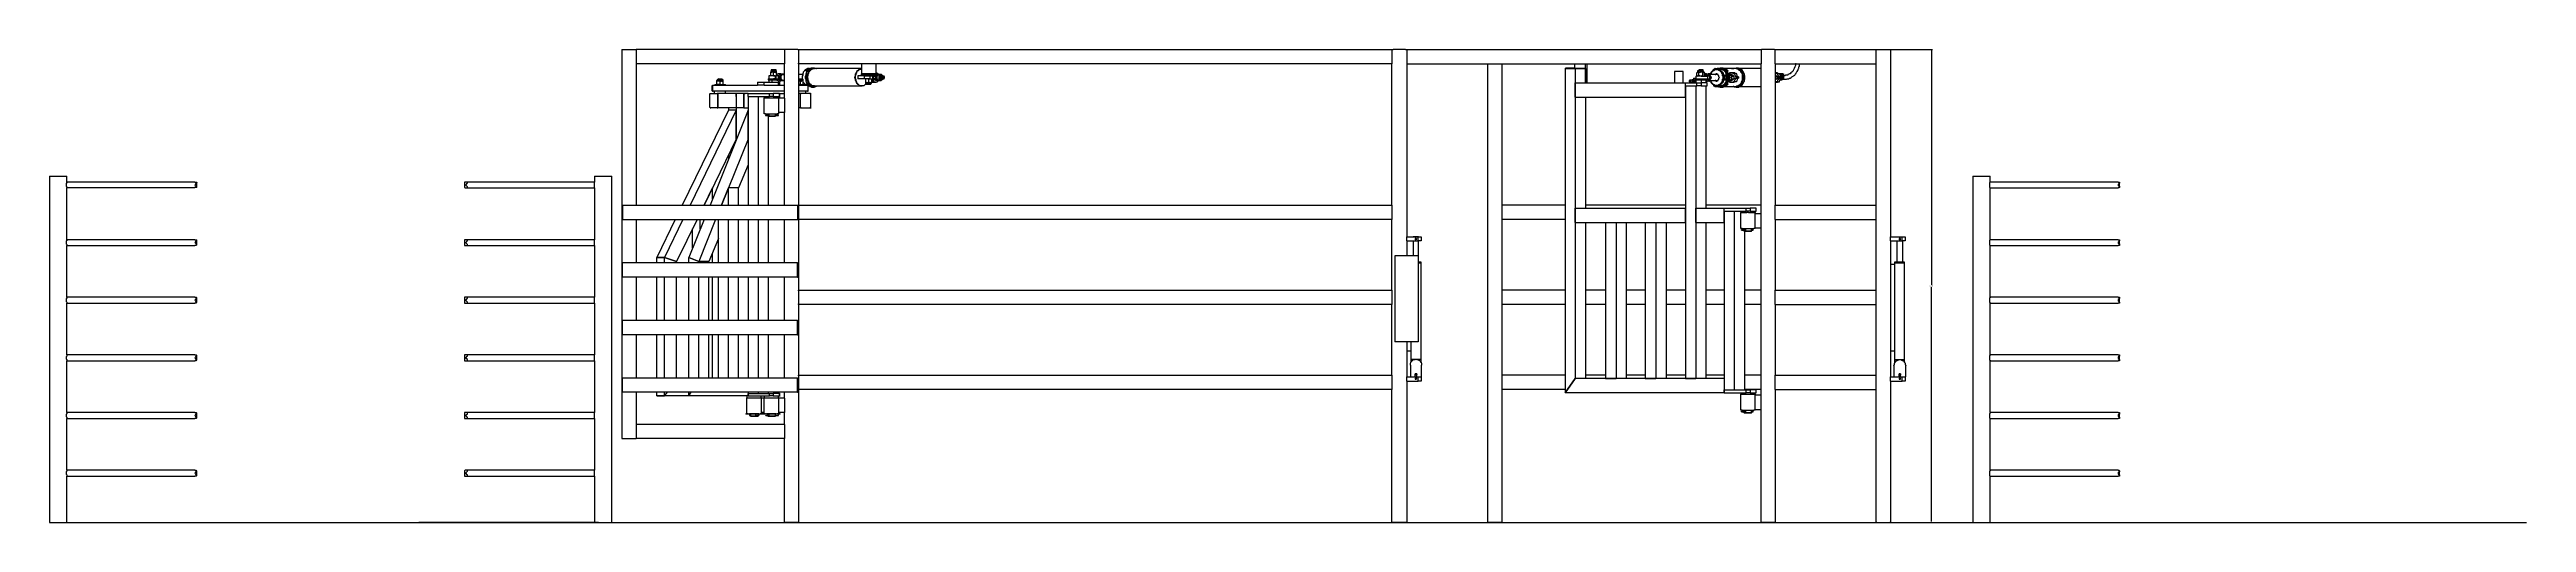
# Model space of a CAD drawing. Extents: x 855 to 1547, y 199 to 1196.
# Drawn here: x 1116.9 to 1546.9, y 198.6 to 280.6 of the extents above; entities that cross this region are included whole.
import ezdxf

# ---------------------------------------------------------------- set-up
doc = ezdxf.new("R2010")
doc.units = 0
doc.layers.get('0').update_dxf_attribs({"linetype": 'CONTINUOUS'})
doc.layers.get('Defpoints').update_dxf_attribs({"linetype": 'CONTINUOUS'})
doc.layers.add('2345-64C-02_Sort_layout', color=7, linetype='CONTINUOUS')
doc.dimstyles.new('ISO-25', dxfattribs={"dimtxt": 2.5, "dimasz": 2.5, "dimexe": 1.25, "dimexo": 0.625, "dimtad": 1, "dimdsep": 46, "dimtxsty": 'Standard', "dimcen": 2.5, "dimadec": 0, "dimazin": 0, "dimtfac": 1, "dimtmove": 0, "dimatfit": 3, "dimfxl": 1, "dimarcsym": 0})

# ---------------------------------------------------------------- blocks, each defined once
blk = doc.blocks.new('*D7')
at = {"color": 0, "linetype": 'ByBlock', "lineweight": -2}
for p, q in [((1436.54, 280.61), (1443.77, 280.61)), ((1443.59, 280.43), (1443.59, 239.79)), ((1443.59, 198.79), (1443.59, 239.43)), ((1436.54, 198.61), (1443.77, 198.61))]:
    blk.add_line(p, q, dxfattribs=at)
at = {"color": 0}
for points in [[(1443.62, 280.43), (1443.56, 280.43), (1443.59, 280.61)], [(1443.56, 198.79), (1443.62, 198.79), (1443.59, 198.61)]]:
    blk.add_solid(points, dxfattribs=at)
at = {"layer": 'Defpoints', "color": 0}
for p in [(1436.47, 280.61), (1443.59, 280.61), (1436.47, 198.61)]:
    blk.add_point(p, dxfattribs=at)
at = {"color": 0, "linetype": 'ByBlock', "insert": (1443.59, 239.61), "char_height": 0.18, "attachment_point": 5}
blk.add_mtext('\\A1;6\'-10"', dxfattribs=at)

msp = doc.modelspace()

# ---------------------------------------------------------------- linework, layer by layer
at = {"layer": '2345-64C-02_Sort_layout', "color": 7}
for points in [[(1216.2288, 280.60967), (1216.2288, 213.1348)], [(1216.2288, 280.60967), (1218.70117, 280.60967), (1218.70117, 253.61973)], [(1244.45494, 280.60967), (1218.70117, 280.60967)], [(1244.45494, 280.60967), (1244.45494, 278.13731), (1218.70117, 278.13731)], [(1244.45494, 280.60967), (1244.55795, 280.60967)], [(1246.82428, 280.60967), (1244.55795, 280.60967)], [(1246.82428, 280.60967), (1246.9273, 280.60967)], [(1246.9273, 280.50666), (1246.9273, 280.60967), (1349.94237, 280.60967), (1349.94237, 280.50666)], [(1246.9273, 280.50666), (1246.9273, 278.24033)], [(1349.94237, 280.60967), (1350.14836, 280.60967)], [(1349.94237, 280.50666), (1349.94237, 278.24033)], [(1352.31172, 280.60967), (1350.14845, 280.60967)], [(1352.31172, 280.60967), (1352.51775, 280.60967)], [(1352.51775, 280.60967), (1414.01775, 280.60967), (1414.01775, 278.13731)], [(1352.51775, 280.60967), (1352.51775, 278.13731)], [(1414.01775, 280.60967), (1414.12076, 280.60967)], [(1416.3871, 280.60967), (1414.12076, 280.60967)], [(1416.3871, 280.60967), (1416.49011, 280.60967)], [(1416.49011, 278.13731), (1416.49011, 280.60967), (1434.00267, 280.60967)], [(1434.00267, 280.60967), (1434.10569, 280.60967)], [(1434.00267, 278.13731), (1434.00267, 280.60967)], [(1434.10569, 280.60967), (1436.37206, 280.60967)], [(1436.37206, 280.60967), (1436.47499, 280.60967), (1436.47504, 248.15993)], [(1232.91725, 275.35591), (1232.81423, 275.35591), (1232.71122, 275.25289)], [(1233.02026, 275.25289), (1232.91725, 275.14988), (1232.71122, 275.14988)], [(1232.71122, 275.25289), (1233.02026, 275.25289)], [(1232.71122, 275.14988), (1232.71122, 275.14988), (1232.71122, 275.25289)], [(1233.02026, 275.56194), (1232.91725, 275.45892)], [(1232.91725, 275.45892), (1232.91725, 275.35591)], [(1233.02026, 275.45892), (1232.91725, 275.45892)], [(1233.63835, 275.35591), (1232.91725, 275.35591)], [(1233.02026, 275.56194), (1233.63835, 275.56194)], [(1233.63835, 275.45892), (1233.02026, 275.45892)], [(1233.32931, 275.14988), (1233.22629, 275.14988), (1233.02026, 275.14988), (1233.02026, 275.25289)], [(1233.53534, 275.25289), (1233.02026, 275.25289)], [(1233.32931, 274.6348), (1233.32931, 275.14988), (1233.43228, 275.14988), (1233.53534, 275.14988), (1233.53534, 275.25289)], [(1233.53534, 275.25289), (1233.74137, 275.14988), (1233.84438, 275.14988)], [(1233.84438, 275.25289), (1233.53534, 275.25289)], [(1233.63835, 275.45892), (1233.63835, 275.56194)], [(1233.63835, 275.35591), (1233.63835, 275.45892)], [(1233.84438, 275.25289), (1233.84438, 275.35591), (1233.63835, 275.35591)], [(1233.84438, 275.14988), (1233.84438, 275.25289)], [(1241.67353, 275.56194), (1241.67353, 275.35591)], [(1241.67353, 275.56194), (1242.60066, 275.56194)], [(1241.67353, 275.35591), (1243.11574, 275.35591)], [(1241.77654, 276.07701), (1241.77654, 275.56194)], [(1242.90971, 276.07701), (1241.77654, 276.07701)], [(1241.77654, 276.07701), (1241.77654, 276.07701)], [(1241.77654, 275.35591), (1241.77654, 274.94385)], [(1242.1886, 276.90113), (1242.08559, 276.90113), (1242.08559, 276.6951)], [(1242.29162, 276.6951), (1242.1886, 276.6951), (1242.08559, 276.59209)], [(1242.08559, 276.6951), (1242.29162, 276.6951)], [(1242.08559, 276.59209), (1242.08559, 276.6951)], [(1242.60066, 276.07701), (1242.49765, 276.07701), (1242.39463, 276.07701), (1242.29162, 276.07701), (1242.1886, 276.07701), (1242.08559, 276.07701), (1242.08559, 276.59209)], [(1242.1886, 277.10716), (1242.1886, 276.90113)], [(1242.29162, 277.10716), (1242.1886, 277.10716)], [(1243.01272, 277.10716), (1242.1886, 277.10716)], [(1243.01272, 276.90113), (1242.1886, 276.90113)], [(1242.29162, 277.10716), (1242.90971, 277.10716)], [(1242.60066, 276.59209), (1242.49765, 276.6951), (1242.39463, 276.6951), (1242.29162, 276.6951)], [(1242.90971, 276.6951), (1242.29162, 276.6951)], [(1242.29162, 275.35591), (1242.29162, 274.94385)], [(1242.60066, 276.07701), (1242.60066, 276.59209), (1242.70368, 276.6951), (1242.80669, 276.6951), (1242.90971, 276.6951)], [(1242.60066, 276.07701), (1242.70368, 276.07701), (1242.80669, 276.07701), (1242.90971, 276.07701)], [(1242.90971, 275.56194), (1242.60066, 275.56194)], [(1243.01272, 277.10716), (1242.90971, 277.10716)], [(1242.90971, 276.6951), (1243.01272, 276.6951), (1243.11574, 276.59209)], [(1243.11574, 276.6951), (1242.90971, 276.6951)], [(1242.90971, 275.56194), (1242.90971, 276.07701)], [(1242.90971, 276.07701), (1243.01272, 276.07701)], [(1242.90971, 276.07701), (1243.01272, 276.07701)], [(1242.90971, 275.56194), (1243.01272, 275.56194)], [(1243.01272, 276.90113), (1243.01272, 277.10716)], [(1243.11574, 276.6951), (1243.11574, 276.90113), (1243.01272, 276.90113)], [(1243.5278, 276.28304), (1243.5278, 276.18003), (1243.32177, 276.07701), (1243.01272, 276.07701)], [(1243.21875, 276.28304), (1243.11574, 276.18003), (1243.01272, 276.07701)], [(1243.01272, 275.76797), (1243.01272, 275.76797), (1243.01272, 275.87098), (1243.01272, 276.07701)], [(1243.01272, 275.45892), (1243.01272, 275.56194), (1243.01272, 275.66495), (1243.01272, 275.76797)], [(1243.21875, 275.25289), (1243.11574, 275.35591), (1243.01272, 275.45892)], [(1243.32177, 275.45892), (1243.01272, 275.45892)], [(1243.11574, 276.59209), (1243.11574, 276.6951)], [(1243.11574, 276.28304), (1243.11574, 276.59209)], [(1243.42478, 276.38606), (1243.32177, 276.38606), (1243.21875, 276.28304)], [(1243.73383, 275.14988), (1243.42478, 275.14988), (1243.32177, 275.25289), (1243.21875, 275.25289)], [(1243.42478, 275.76797), (1243.42478, 275.87098), (1243.42478, 276.07701), (1243.32177, 276.07701)], [(1243.32177, 275.45892), (1243.42478, 275.56194), (1243.42478, 275.66495), (1243.42478, 275.76797)], [(1243.5278, 275.35591), (1243.5278, 275.35591), (1243.32177, 275.45892)], [(1243.73383, 276.38606), (1243.42478, 276.38606)], [(1243.42478, 275.974), (1243.5278, 276.07701), (1243.5278, 276.18003)], [(1243.63081, 275.76797), (1243.42478, 275.76797), (1243.42478, 275.87098), (1243.42478, 276.07701), (1243.5278, 276.07701)], [(1243.5278, 275.35591), (1243.5278, 275.45892), (1243.42478, 275.56194), (1243.42478, 275.76797)], [(1243.42478, 275.76797), (1243.42478, 275.66495), (1243.42478, 275.56194), (1243.5278, 275.45892)], [(1243.5278, 276.07701), (1243.5278, 276.18003), (1243.63081, 276.38606)], [(1243.5278, 275.45892), (1243.5278, 275.35591), (1243.63081, 275.25289)], [(1243.83684, 276.38606), (1243.63081, 276.38606)], [(1243.63081, 275.76797), (1243.73379, 275.87098), (1243.73379, 276.07701), (1243.83684, 276.07701)], [(1243.63081, 275.76797), (1243.73379, 275.66495), (1243.73379, 275.56194), (1243.83684, 275.45892)], [(1243.83684, 275.45892), (1243.83684, 275.35591), (1243.83684, 275.25289), (1243.63081, 275.25289)], [(1243.73383, 276.38606), (1243.73379, 276.38606)], [(1243.83684, 275.45892), (1243.73379, 275.56194), (1243.73379, 275.974), (1243.83684, 276.07701)], [(1243.73383, 275.14988), (1243.73379, 275.25289)], [(1243.73383, 276.38606), (1243.93986, 276.38606)], [(1243.73383, 275.14988), (1243.93986, 275.25289)], [(1243.83684, 276.07701), (1243.83684, 276.18003), (1243.83684, 276.38606)], [(1243.83684, 276.07701), (1243.83684, 276.18003), (1243.93986, 276.28304), (1244.04288, 276.28304), (1244.04288, 276.38606), (1244.14589, 276.38606), (1244.24891, 276.28304), (1244.35192, 276.28304)], [(1243.83684, 276.38606), (1243.93986, 276.38606), (1244.04288, 276.38606), (1244.14589, 276.38606)], [(1244.24891, 276.28304), (1244.24891, 276.28304), (1244.14589, 276.28304), (1244.04288, 276.28304), (1243.83684, 276.07701), (1243.83684, 275.56194), (1243.93986, 275.45892), (1243.93986, 275.35591), (1244.04288, 275.35591), (1244.14589, 275.25289)], [(1244.35192, 275.25289), (1244.24891, 275.25289), (1244.14589, 275.25289), (1243.93986, 275.25289), (1243.93986, 275.35591), (1243.83684, 275.35591), (1243.83684, 275.45892)], [(1243.83684, 275.25289), (1243.93986, 275.25289), (1244.04288, 275.25289), (1244.14589, 275.25289)], [(1244.14589, 276.38606), (1244.24891, 276.38606), (1244.35192, 276.38606)], [(1244.14589, 276.28304), (1244.35192, 276.28304)], [(1244.35192, 275.25289), (1244.14589, 275.25289), (1244.24891, 275.25289)], [(1244.14589, 275.25289), (1244.24891, 275.25289), (1244.35192, 275.25289)], [(1244.35192, 276.28304), (1244.35192, 276.38606)], [(1244.45494, 276.28304), (1244.35192, 276.28304)], [(1244.35192, 275.25289), (1244.45494, 275.25289)], [(1244.35192, 275.25289), (1244.45494, 275.25289)], [(1244.45494, 272.16244), (1244.45494, 278.13731)], [(1257.8469, 278.13731), (1246.9273, 278.13731), (1246.9273, 278.24033)], [(1246.9273, 278.13731), (1246.9273, 253.61973)], [(1247.6484, 276.28304), (1246.9273, 276.28304)], [(1246.9273, 275.56194), (1247.54539, 275.56194)], [(1247.54539, 275.45892), (1246.9273, 275.45892)], [(1247.54539, 275.35591), (1246.9273, 275.35591)], [(1247.54539, 275.25289), (1246.9273, 275.25289)], [(1247.23634, 274.6348), (1247.23634, 275.14988), (1247.33936, 275.14988), (1247.44237, 275.14988), (1247.54539, 275.25289)], [(1248.67855, 277.31319), (1248.47252, 277.31319), (1248.36951, 277.21018), (1248.26649, 277.21018), (1248.16348, 277.10716), (1248.06046, 277.10716), (1247.95745, 277.00415), (1247.95745, 276.90113), (1247.75142, 276.6951), (1247.75142, 276.59209), (1247.6484, 276.38606), (1247.6484, 276.18003), (1247.54539, 275.974), (1247.54539, 275.56194), (1247.6484, 275.45892), (1247.6484, 275.35591)], [(1247.54539, 275.35591), (1247.54539, 275.45892), (1247.54539, 275.56194)], [(1247.75142, 275.25289), (1247.75142, 275.35591), (1247.54539, 275.35591)], [(1247.54539, 275.25289), (1247.6484, 275.14988), (1247.75142, 275.14988)], [(1247.75142, 275.25289), (1247.54539, 275.25289)], [(1247.75142, 275.14988), (1247.75142, 275.25289)], [(1248.36951, 276.79812), (1248.26649, 276.59209), (1248.26649, 276.48907), (1248.16348, 276.38606), (1248.16348, 276.07701), (1248.06046, 275.974), (1248.06046, 275.66495), (1248.16348, 275.45892), (1248.16348, 275.14988), (1248.26649, 275.04686), (1248.26649, 274.94385), (1248.36951, 274.84083), (1248.36951, 274.73782)], [(1248.67855, 276.79812), (1248.47252, 276.79812), (1248.36951, 276.90113), (1248.47252, 276.90113), (1248.36951, 276.90113), (1248.36951, 277.00415), (1248.26649, 277.00415), (1248.36951, 277.00415), (1248.36951, 277.10716)], [(1248.36951, 277.00415), (1248.26649, 277.00415)], [(1248.36951, 276.79812), (1248.26649, 277.00415)], [(1248.36951, 276.90113), (1248.26649, 276.90113), (1248.26649, 277.00415)], [(1248.26649, 277.00415), (1248.36951, 277.00415)], [(1250.01775, 274.32576), (1250.01775, 274.22274), (1249.81172, 274.22274), (1249.7087, 274.11973), (1249.50267, 274.11973), (1249.39966, 274.22274), (1249.19363, 274.22274), (1248.67855, 274.73782), (1248.67855, 274.84083), (1248.57554, 274.94385), (1248.57554, 275.04686), (1248.47252, 275.14988), (1248.47252, 275.45892), (1248.36951, 275.66495), (1248.36951, 275.974), (1248.47252, 276.07701), (1248.47252, 276.38606), (1248.57554, 276.48907), (1248.57554, 276.59209), (1248.67855, 276.79812), (1248.67855, 276.90113), (1248.9876, 277.21018), (1249.09061, 277.21018), (1249.19363, 277.31319), (1249.29664, 277.31319), (1249.39966, 277.41621), (1249.60569, 277.41621), (1249.50267, 277.41621), (1249.39966, 277.31319), (1249.19363, 277.31319), (1248.88454, 277.00415), (1248.78157, 277.00415), (1248.78157, 276.79812), (1248.57554, 276.59209), (1248.57554, 276.48907), (1248.47252, 276.38606), (1248.47252, 275.35591), (1248.57554, 275.14988), (1248.57554, 275.04686), (1248.67855, 274.94385), (1248.67855, 274.73782), (1248.9876, 274.42877), (1248.9876, 274.42877), (1249.09061, 274.32576), (1249.19363, 274.32576), (1249.29664, 274.22274), (1249.91473, 274.22274), (1250.01775, 274.32576)], [(1248.57554, 277.21018), (1248.47252, 277.21018), (1248.47252, 277.10716), (1248.36951, 277.10716)], [(1248.36951, 276.79812), (1248.47252, 276.79812)], [(1249.7087, 274.32576), (1249.19363, 274.32576), (1249.19363, 274.42877), (1249.09061, 274.53179), (1248.9876, 274.53179), (1248.78157, 274.73782), (1248.78157, 274.84083), (1248.67855, 274.94385), (1248.67855, 275.14988), (1248.57554, 275.25289), (1248.57554, 275.56194), (1248.47252, 275.66495), (1248.47252, 275.974), (1248.57554, 276.07701), (1248.57554, 276.38606), (1248.67855, 276.48907), (1248.67855, 276.59209), (1248.78157, 276.79812), (1248.88454, 276.90113), (1248.88454, 277.00415), (1248.9876, 277.00415), (1249.19363, 277.21018), (1249.29664, 277.21018), (1249.39966, 277.31319), (1249.60569, 277.31319)], [(1248.57554, 277.21018), (1248.67855, 277.21018), (1248.67855, 277.10716), (1248.67855, 277.00415), (1248.57554, 277.00415), (1248.47252, 276.90113)], [(1248.47252, 276.90113), (1248.57554, 276.90113), (1248.57554, 277.00415)], [(1248.67855, 277.21018), (1248.57554, 277.21018)], [(1248.57554, 277.00415), (1248.67855, 277.10716), (1248.67855, 277.10716), (1248.78157, 277.10716)], [(1248.67855, 276.79812), (1248.57554, 277.00415)], [(1249.29664, 277.41621), (1249.09061, 277.41621), (1248.9876, 277.31319), (1248.88454, 277.31319), (1248.78157, 277.21018), (1248.67855, 277.21018)], [(1248.78157, 277.31319), (1248.67855, 277.31319)], [(1248.67855, 277.21018), (1248.67855, 277.21018), (1248.78157, 277.10716)], [(1248.67855, 277.21018), (1248.67855, 277.21018)], [(1248.78157, 277.00415), (1248.67855, 276.79812)], [(1248.78157, 277.00415), (1248.78157, 277.10716)], [(1249.60569, 277.41621), (1249.29664, 277.41621)], [(1257.8469, 277.31319), (1249.50267, 277.31319)], [(1249.60569, 277.41621), (1249.81172, 277.41621), (1249.91473, 277.31319), (1250.01775, 277.31319)], [(1250.01775, 277.31319), (1249.91473, 277.31319), (1249.81172, 277.31319), (1249.7087, 277.41621), (1249.60569, 277.41621)], [(1249.60569, 277.31319), (1249.7087, 277.31319)], [(1257.8469, 274.32576), (1257.43483, 274.32576), (1257.43483, 274.42877), (1257.33182, 274.53179), (1257.2288, 274.53179), (1257.02277, 274.73782), (1257.02277, 274.84083), (1256.91976, 274.94385), (1256.91976, 275.14988), (1256.81674, 275.25289), (1256.81674, 275.56194), (1256.71373, 275.66495), (1256.71373, 275.87098), (1256.81674, 275.974), (1256.81674, 276.38606), (1256.91976, 276.48907), (1256.91976, 276.59209), (1257.02277, 276.79812), (1257.12579, 276.90113), (1257.12579, 277.00415), (1257.2288, 277.00415), (1257.33182, 277.10716), (1257.43483, 277.21018), (1257.64086, 277.21018), (1257.74388, 277.31319), (1257.8469, 277.31319)], [(1257.8469, 274.32576), (1257.43483, 274.32576), (1257.43483, 274.42877), (1257.33182, 274.53179), (1257.2288, 274.53179), (1257.02277, 274.73782), (1257.02277, 274.84083), (1256.91976, 274.94385), (1256.91976, 275.14988), (1256.81674, 275.25289), (1256.81674, 275.56194), (1256.71373, 275.66495), (1256.71373, 275.87098), (1256.81674, 275.974), (1256.81674, 276.38606), (1256.91976, 276.48907), (1256.91976, 276.59209), (1257.02277, 276.79812), (1257.12579, 276.90113), (1257.12579, 277.00415), (1257.2288, 277.00415), (1257.33182, 277.10716), (1257.43483, 277.21018), (1257.64086, 277.21018), (1257.74388, 277.31319), (1257.8469, 277.31319)], [(1258.67102, 274.73782), (1258.67102, 274.6348), (1258.568, 274.53179), (1258.46499, 274.53179), (1258.25896, 274.32576), (1257.53785, 274.32576), (1257.02277, 274.84083), (1257.02277, 274.94385), (1256.91976, 275.14988), (1256.91976, 275.35591), (1256.81674, 275.56194), (1256.81674, 276.07701), (1256.91976, 276.28304), (1256.91976, 276.48907), (1257.02277, 276.59209), (1257.12579, 276.79812), (1257.12579, 276.90113), (1257.2288, 277.00415), (1257.33182, 277.00415), (1257.53785, 277.21018), (1257.74388, 277.21018), (1257.8469, 277.31319)], [(1257.2288, 276.07701), (1257.2288, 275.56194)], [(1258.36197, 276.07701), (1257.2288, 276.07701)], [(1258.36197, 275.56194), (1257.2288, 275.56194)], [(1257.8469, 278.13731), (1257.8469, 276.38606)], [(1260.31926, 278.13731), (1257.8469, 278.13731)], [(1260.31926, 278.13731), (1260.31926, 276.38606), (1257.8469, 276.38606)], [(1257.8469, 276.18003), (1257.8469, 276.38606)], [(1260.31926, 276.38606), (1257.8469, 276.38606)], [(1260.31926, 276.18003), (1257.8469, 276.18003)], [(1258.15594, 276.18003), (1258.15594, 276.07701)], [(1258.36197, 275.56194), (1258.36197, 276.07701), (1258.46499, 276.07701)], [(1259.28911, 275.56194), (1258.36197, 275.56194)], [(1258.46499, 276.07701), (1260.01021, 276.07701)], [(1258.77403, 275.56194), (1258.67102, 275.56194), (1258.568, 275.45892)], [(1258.568, 275.45892), (1258.568, 275.56194)], [(1258.568, 275.45892), (1258.568, 274.94385)], [(1259.08308, 275.45892), (1258.98006, 275.45892), (1258.87705, 275.56194), (1258.77403, 275.56194)], [(1259.08308, 275.45892), (1259.08308, 274.94385), (1258.98006, 274.94385), (1258.87705, 274.84083), (1258.77403, 274.84083)], [(1259.08308, 275.45892), (1259.18605, 275.45892), (1259.28911, 275.56194), (1259.39212, 275.56194)], [(1259.28911, 276.07701), (1259.28911, 275.56194)], [(1259.28911, 275.56194), (1259.80418, 275.56194)], [(1259.39212, 275.56194), (1259.49514, 275.56194), (1259.59815, 275.45892), (1259.59815, 274.94385)], [(1259.59815, 275.56194), (1259.70117, 275.56194)], [(1259.59815, 275.45892), (1259.59815, 275.56194)], [(1259.59815, 275.35591), (1259.70117, 275.35591)], [(1259.9072, 275.66495), (1259.9072, 275.56194), (1259.80418, 275.56194), (1259.80418, 275.45892), (1259.70117, 275.45892), (1259.70117, 275.35591)], [(1259.70117, 275.35591), (1259.80418, 275.35591)], [(1259.80418, 275.56194), (1259.80418, 276.07701)], [(1259.80418, 276.07701), (1259.80418, 275.56194), (1259.9072, 275.56194)], [(1259.80418, 276.07701), (1259.9072, 275.974), (1259.9072, 275.87098)], [(1260.21624, 275.35591), (1259.80418, 275.35591)], [(1259.80418, 275.35591), (1259.9072, 275.25289), (1259.9072, 275.14988), (1260.01021, 275.14988)], [(1259.9072, 275.66495), (1259.9072, 275.87098)], [(1260.01021, 276.07701), (1260.01021, 276.18003)], [(1260.11323, 275.04686), (1260.21624, 275.04686), (1260.31926, 274.94385), (1260.42227, 274.94385), (1260.52529, 275.04686), (1260.6283, 275.04686), (1260.6283, 275.14988), (1260.73132, 275.14988), (1260.73132, 275.25289), (1260.83433, 275.25289)], [(1260.73132, 276.28304), (1260.42227, 276.07701), (1260.21624, 276.07701)], [(1260.21624, 276.07701), (1260.21624, 276.18003)], [(1260.21624, 275.87098), (1260.21624, 276.07701)], [(1260.21624, 275.87098), (1260.21624, 275.66495)], [(1260.21624, 275.56194), (1260.21624, 275.66495)], [(1260.21624, 275.35591), (1260.21624, 275.56194)], [(1260.21624, 275.56194), (1260.42227, 275.56194)], [(1260.73132, 275.25289), (1260.31926, 275.25289), (1260.21624, 275.35591)], [(1349.94237, 278.13731), (1260.31926, 278.13731)], [(1260.31926, 276.59209), (1260.52529, 276.59209), (1260.73132, 276.38606), (1260.73132, 276.28304), (1260.83433, 276.28304)], [(1260.31926, 276.18003), (1260.31926, 276.38606)], [(1260.73132, 276.28304), (1260.31926, 276.28304)], [(1260.42227, 276.07701), (1260.42227, 275.56194)], [(1260.42227, 275.56194), (1260.73132, 275.25289)], [(1260.93735, 276.28304), (1260.73132, 276.28304), (1260.6283, 276.18003), (1260.6283, 276.07701), (1260.52529, 275.974), (1260.52529, 275.56194), (1260.6283, 275.56194), (1260.6283, 275.35591), (1260.73132, 275.35591), (1260.83433, 275.25289), (1260.93735, 275.25289)], [(1260.73132, 276.28304), (1260.83433, 276.28304)], [(1260.73132, 275.25289), (1260.73132, 275.35591)], [(1261.45242, 276.18003), (1261.34941, 276.28304), (1261.04036, 276.28304), (1261.04036, 276.18003), (1260.93735, 276.18003), (1260.93735, 276.07701), (1260.83433, 275.974), (1260.83433, 275.56194), (1260.93735, 275.56194), (1260.93735, 275.45892), (1261.04036, 275.35591), (1261.14338, 275.35591), (1261.14338, 275.25289), (1261.24639, 275.25289), (1261.34941, 275.35591), (1261.45242, 275.35591), (1261.45242, 275.45892)], [(1261.24639, 276.28304), (1260.93735, 276.28304)], [(1261.04036, 276.18003), (1260.93735, 275.76797)], [(1260.93735, 275.76797), (1261.04036, 275.45892)], [(1261.04036, 275.76797), (1260.93735, 275.76797)], [(1260.93735, 275.25289), (1261.24639, 275.25289)], [(1261.14338, 276.18003), (1261.04036, 275.76797)], [(1261.14338, 276.18003), (1261.04036, 276.18003)], [(1261.34941, 276.07701), (1261.14338, 276.07701), (1261.14338, 275.974), (1261.04036, 275.87098), (1261.04036, 275.66495), (1261.14338, 275.66495), (1261.14338, 275.56194), (1261.24639, 275.45892), (1261.34941, 275.45892)], [(1261.04036, 275.76797), (1261.14338, 275.45892)], [(1261.14338, 275.45892), (1261.04036, 275.45892)], [(1261.14338, 276.18003), (1261.45242, 276.18003)], [(1261.55544, 275.974), (1261.55544, 276.07701), (1261.24639, 276.07701), (1261.24639, 275.974), (1261.14338, 275.87098), (1261.14338, 275.66495), (1261.24639, 275.66495), (1261.24639, 275.56194), (1261.34941, 275.45892), (1261.55544, 275.45892), (1261.55544, 275.56194)], [(1261.55544, 275.45892), (1261.45242, 275.45892), (1261.14338, 275.45892)], [(1261.45242, 276.07701), (1261.34941, 276.07701)], [(1261.45242, 275.66495), (1261.34941, 275.66495), (1261.34941, 275.974), (1261.45242, 275.974)], [(1261.34941, 275.45892), (1261.45242, 275.45892)], [(1261.55544, 276.07701), (1261.45242, 276.18003)], [(1261.45242, 275.974), (1261.55544, 275.974)], [(1261.65845, 275.974), (1261.45242, 275.974), (1261.45242, 275.66495), (1261.55544, 275.56194), (1261.65845, 275.56194)], [(1261.45242, 275.66495), (1261.55544, 275.66495)], [(1261.86448, 275.66495), (1261.86448, 275.87098), (1261.76143, 275.974), (1261.55544, 275.974), (1261.55544, 275.66495), (1261.65845, 275.56194), (1261.76143, 275.56194), (1261.76143, 275.66495), (1261.86448, 275.66495)], [(1261.65845, 275.974), (1261.76147, 275.974)], [(1261.65845, 275.56194), (1261.76147, 275.56194)], [(1349.94237, 278.24033), (1349.94237, 278.13731)], [(1349.94237, 253.61973), (1349.94237, 278.13731)], [(1352.51775, 278.13731), (1352.51775, 248.15993)], [(1352.51775, 278.13731), (1414.01775, 278.13731)], [(1366.5278, 278.13731), (1366.5278, 198.60967)], [(1369.00016, 278.13731), (1369.00016, 198.60967)], [(1380.02277, 277.41621), (1380.02277, 277.31319)], [(1380.02277, 277.41621), (1380.12579, 277.41621)], [(1380.02277, 277.31319), (1380.02277, 221.06696)], [(1380.02277, 277.31319), (1381.77403, 277.31319), (1381.77403, 223.53932), (1380.02277, 221.06696)], [(1381.67102, 277.41621), (1380.12579, 277.41621)], [(1381.67102, 277.31319), (1380.12579, 277.31319)], [(1381.67102, 277.41621), (1381.67102, 278.13731)], [(1381.67102, 277.41621), (1381.87705, 277.41621)], [(1383.52524, 277.31319), (1381.77403, 277.31319)], [(1381.87705, 277.41621), (1383.42227, 277.41621)], [(1381.87705, 277.31319), (1383.42227, 277.31319)], [(1383.42227, 277.41621), (1383.52524, 277.41621)], [(1383.52524, 274.84083), (1383.52524, 278.13731)], [(1383.52524, 277.31319), (1383.52524, 277.41621)], [(1383.52524, 277.31319), (1383.52524, 274.84083)], [(1383.83433, 274.84083), (1383.83433, 278.13731)], [(1398.97751, 276.79812), (1398.97751, 274.84083)], [(1400.11071, 276.79812), (1398.97751, 276.79812), (1398.97751, 274.84083)], [(1398.97751, 276.79812), (1399.08061, 276.79812)], [(1400.52277, 276.79812), (1400.11071, 276.79812)], [(1400.52277, 274.84083), (1400.52277, 276.79812)], [(1401.55288, 275.25289), (1401.55288, 275.04686)], [(1401.75896, 275.25289), (1401.55288, 275.25289)], [(1401.65598, 275.35591), (1401.6559, 275.35591), (1401.75891, 275.35591)], [(1401.65598, 275.35591), (1401.65598, 275.25289)], [(1401.75896, 275.35591), (1401.75896, 274.94385)], [(1401.75896, 275.35591), (1402.068, 275.35591)], [(1401.75896, 275.35591), (1401.86197, 275.35591)], [(1402.068, 275.35591), (1402.068, 274.94385)], [(1402.27403, 275.35591), (1402.068, 275.35591)], [(1402.27403, 275.66495), (1402.27403, 275.35591)], [(1402.27403, 275.66495), (1402.68609, 275.66495)], [(1402.27403, 275.35591), (1402.27403, 274.94385)], [(1402.27403, 275.35591), (1402.58308, 275.35591)], [(1402.48006, 275.14988), (1402.58308, 275.25289), (1402.68609, 275.25289), (1402.48006, 275.14988)], [(1402.58308, 275.56194), (1402.58308, 275.35591)], [(1402.58308, 275.56194), (1404.54036, 275.56194)], [(1402.58308, 275.35591), (1404.54036, 275.35591)], [(1402.68609, 275.974), (1402.68609, 275.56194)], [(1402.68609, 275.974), (1402.78906, 275.974)], [(1402.68609, 275.35591), (1402.68609, 274.84083)], [(1402.68609, 275.35591), (1403.61323, 275.35591)], [(1402.68609, 275.25289), (1402.78906, 275.25289)], [(1402.68609, 275.25289), (1402.78906, 275.25289)], [(1402.68609, 275.25289), (1402.68609, 275.04686)], [(1403.61323, 275.974), (1402.78906, 275.974)], [(1402.89216, 275.35591), (1402.78906, 275.35591)], [(1402.78906, 275.35591), (1402.89216, 275.35591)], [(1402.78906, 275.35591), (1402.89208, 275.35591)], [(1403.09815, 276.6951), (1403.09811, 276.6951), (1402.99509, 276.6951), (1402.99509, 276.59209), (1402.89208, 276.59209)], [(1403.09815, 275.974), (1403.09811, 275.974), (1402.99509, 276.07701), (1402.89208, 276.07701)], [(1402.99514, 275.35591), (1402.89208, 275.35591)], [(1402.89216, 275.35591), (1402.89208, 275.35591), (1402.99509, 275.35591)], [(1403.20117, 276.90113), (1403.09811, 276.90113), (1402.99509, 276.90113), (1402.99509, 276.79812), (1402.99509, 276.6951), (1402.89216, 276.59209)], [(1402.89216, 276.07701), (1402.89216, 276.59209)], [(1402.89216, 276.07701), (1402.99514, 275.974)], [(1403.09815, 276.6951), (1402.99509, 276.6951)], [(1402.99514, 275.35591), (1402.99509, 275.35591)], [(1403.09815, 275.35591), (1402.99514, 275.35591)], [(1403.20117, 276.59209), (1403.20117, 276.6951), (1403.09811, 276.6951)], [(1403.20117, 276.07701), (1403.09811, 276.07701), (1403.09811, 275.974)], [(1403.20117, 275.35591), (1403.09811, 275.35591)], [(1403.09815, 276.6951), (1403.51021, 276.6951)], [(1403.20117, 277.10716), (1403.20117, 276.90113)], [(1403.20117, 277.10716), (1403.30418, 277.10716)], [(1403.81926, 277.10716), (1403.20117, 277.10716)], [(1403.20117, 277.10716), (1403.81926, 277.10716)], [(1403.92227, 276.90113), (1403.20117, 276.90113)], [(1403.51021, 276.6951), (1403.4072, 276.6951), (1403.20117, 276.59209)], [(1403.92227, 276.07701), (1403.71624, 276.07701), (1403.61323, 275.974), (1403.51021, 275.974), (1403.4072, 276.07701), (1403.20117, 276.07701), (1403.20117, 276.59209)], [(1403.20117, 275.35591), (1403.30418, 275.35591)], [(1403.92227, 276.59209), (1403.71624, 276.6951), (1403.61323, 276.6951), (1403.51021, 276.6951)], [(1404.02529, 276.6951), (1403.51021, 276.6951)], [(1403.61323, 275.974), (1403.81926, 275.974)], [(1403.61323, 275.35591), (1403.61323, 274.84083)], [(1404.43735, 275.35591), (1403.61323, 275.35591)], [(1403.92227, 277.10716), (1403.81926, 277.10716), (1403.92227, 277.10716)], [(1403.81926, 275.974), (1404.74639, 275.974)], [(1403.92227, 276.90113), (1403.92227, 277.10716)], [(1403.92227, 277.10716), (1404.02529, 277.10716)], [(1404.12826, 276.6951), (1404.02529, 276.79812), (1404.02529, 276.90113), (1403.92227, 276.90113)], [(1403.92227, 276.59209), (1403.92227, 276.6951), (1404.02529, 276.6951)], [(1403.92227, 276.07701), (1403.92227, 276.59209)], [(1403.92227, 276.07701), (1404.02529, 275.974)], [(1403.92227, 275.35591), (1404.02529, 275.35591)], [(1404.12826, 276.6951), (1404.02529, 276.6951)], [(1404.02529, 276.6951), (1404.12826, 276.6951), (1404.23127, 276.59209)], [(1404.02529, 275.974), (1404.12826, 276.07701), (1404.23127, 276.07701)], [(1404.23136, 276.59209), (1404.12826, 276.6951)], [(1404.12826, 275.974), (1404.23136, 276.07701)], [(1404.43735, 275.974), (1404.4373, 276.07701), (1404.33429, 276.07701), (1404.23127, 276.18003)], [(1404.43735, 275.974), (1404.4373, 276.07701), (1404.23127, 276.07701)], [(1404.23136, 276.07701), (1404.23136, 276.59209)], [(1404.23136, 276.38606), (1404.33429, 276.38606), (1404.4373, 276.28304)], [(1404.54036, 276.38606), (1404.23136, 276.38606)], [(1404.23136, 276.38606), (1404.33433, 276.38606)], [(1404.23136, 276.28304), (1404.4373, 276.28304)], [(1404.23136, 276.18003), (1404.33433, 276.18003)], [(1404.64338, 275.974), (1404.64338, 276.07701), (1404.54036, 276.07701), (1404.54036, 276.18003), (1404.4373, 276.28304)], [(1404.64338, 275.56194), (1404.64338, 275.45892), (1404.54036, 275.45892), (1404.54036, 275.35591), (1404.4373, 275.25289)], [(1404.43735, 276.28304), (1404.54036, 276.18003), (1404.74639, 276.07701)], [(1404.43735, 275.25289), (1404.54036, 275.35591), (1404.74639, 275.45892)], [(1404.43735, 275.35591), (1404.43735, 274.84083)], [(1404.43735, 275.25289), (1404.54036, 275.25289)], [(1404.54036, 276.38606), (1404.64338, 276.38606), (1404.84941, 276.28304), (1404.95242, 276.18003), (1405.05544, 276.07701), (1404.74639, 276.07701)], [(1404.54036, 275.35591), (1404.54036, 275.56194)], [(1404.54036, 275.56194), (1404.74639, 275.56194)], [(1404.54036, 275.14988), (1404.64338, 275.14988), (1404.84941, 275.25289)], [(1404.74639, 276.28304), (1404.84941, 276.28304), (1404.95242, 276.28304)], [(1404.74639, 276.07701), (1404.74639, 275.974)], [(1404.74639, 275.974), (1404.74639, 275.56194)], [(1404.74639, 275.56194), (1404.74639, 275.45892)], [(1405.05544, 275.45892), (1404.74639, 275.45892)], [(1404.74639, 275.25289), (1404.84941, 275.25289), (1404.95242, 275.25289)], [(1404.95242, 276.38606), (1404.84941, 276.38606), (1404.84941, 276.28304)], [(1404.84941, 276.28304), (1404.84941, 276.18003)], [(1404.84941, 275.25289), (1404.95242, 275.35591), (1405.05544, 275.45892)], [(1404.84941, 275.35591), (1404.84941, 275.25289)], [(1404.95242, 275.14988), (1404.84941, 275.14988), (1404.84941, 275.25289)], [(1404.95242, 276.38606), (1405.05544, 276.38606), (1405.05544, 276.28304)], [(1405.26147, 276.38606), (1404.95242, 276.38606)], [(1404.95242, 276.18003), (1404.95242, 276.28304)], [(1405.05544, 276.28304), (1404.95242, 276.28304)], [(1405.36444, 275.76797), (1405.36444, 275.66495), (1405.26147, 275.56194), (1405.26147, 275.45892), (1405.15845, 275.35591), (1405.05544, 275.25289), (1404.95242, 275.25289)], [(1404.95242, 275.35591), (1404.95242, 275.25289)], [(1405.26147, 275.14988), (1404.95242, 275.14988), (1405.05544, 275.14988), (1405.05544, 275.25289)], [(1405.26147, 276.07701), (1405.15845, 276.18003), (1405.05544, 276.28304)], [(1405.05544, 276.07701), (1405.05544, 275.974), (1405.05544, 275.87098), (1405.05544, 275.76797), (1405.05544, 275.66495), (1405.05544, 275.56194), (1405.05544, 275.45892)], [(1405.15845, 275.76797), (1405.05544, 275.87098), (1405.05544, 275.974)], [(1405.15845, 275.76797), (1405.05544, 275.66495), (1405.05544, 275.56194)], [(1405.05544, 275.76797), (1405.05544, 275.66495)], [(1406.49765, 276.28304), (1405.15845, 276.28304)], [(1405.36444, 275.76797), (1405.15845, 275.76797)], [(1405.15845, 275.25289), (1406.49765, 275.25289)], [(1405.15845, 275.25289), (1405.26147, 275.25289)], [(1405.26147, 276.28304), (1405.26147, 276.38606), (1405.36444, 276.48907), (1405.36444, 276.6951), (1405.67349, 277.00415), (1405.77654, 277.00415), (1405.98257, 277.21018), (1406.1886, 277.21018), (1406.29162, 277.31319), (1406.39463, 277.31319), (1406.49765, 277.21018), (1406.70364, 277.21018), (1406.80665, 277.10716), (1406.90967, 277.10716), (1407.42478, 276.59209), (1407.42478, 276.48907), (1407.5278, 276.28304), (1407.5278, 276.07701), (1407.5278, 275.87098), (1407.63081, 275.76797)], [(1406.29162, 274.42877), (1406.60066, 274.42877), (1406.70364, 274.53179), (1406.80665, 274.53179), (1407.21875, 274.94385), (1407.21875, 275.04686), (1407.32177, 275.14988), (1407.32177, 275.45892), (1407.42478, 275.56194), (1407.42478, 275.974), (1407.32177, 276.07701), (1407.32177, 276.38606), (1407.21875, 276.48907), (1407.21875, 276.59209), (1406.80665, 277.00415), (1406.70364, 277.00415), (1406.60066, 277.10716), (1405.98257, 277.10716), (1405.87956, 277.00415), (1405.77654, 277.00415), (1405.36444, 276.59209), (1405.36444, 276.48907), (1405.26147, 276.38606), (1405.26147, 276.28304)], [(1405.36444, 275.76797), (1405.36444, 275.87098), (1405.26147, 275.974), (1405.26147, 276.07701)], [(1407.63081, 275.76797), (1407.5278, 275.66495), (1407.5278, 275.25289), (1407.42478, 275.04686), (1407.42478, 274.94385), (1406.90967, 274.42877), (1406.80665, 274.42877), (1406.70364, 274.32576), (1406.49765, 274.32576), (1406.39463, 274.22274), (1406.29162, 274.22274), (1406.1886, 274.32576), (1405.98257, 274.32576), (1405.77654, 274.53179), (1405.67349, 274.53179), (1405.36444, 274.84083), (1405.36444, 275.04686), (1405.26147, 275.14988), (1405.26147, 275.25289)], [(1405.26147, 275.25289), (1405.26147, 275.14988), (1405.36444, 275.04686), (1405.36444, 274.94385), (1405.77654, 274.53179), (1405.87956, 274.53179), (1405.98257, 274.42877), (1406.29162, 274.42877)], [(1405.77654, 277.10716), (1405.77654, 277.21018), (1405.87956, 277.21018), (1405.98257, 277.31319)], [(1405.77654, 277.10716), (1405.87956, 277.21018), (1405.98257, 277.21018)], [(1405.77654, 277.00415), (1405.77654, 277.10716)], [(1405.77654, 277.10716), (1405.77654, 277.00415)], [(1405.77654, 277.00415), (1405.87956, 277.00415)], [(1405.98257, 277.31319), (1405.87956, 277.21018)], [(1406.08559, 277.31319), (1405.98257, 277.31319)], [(1406.08559, 277.31319), (1405.98257, 277.31319)], [(1406.08559, 277.31319), (1405.98257, 277.21018)], [(1406.08559, 277.31319), (1406.1886, 277.31319)], [(1406.08559, 277.31319), (1406.1886, 277.31319)], [(1406.08559, 277.31319), (1406.08559, 277.21018)], [(1406.08559, 277.31319), (1406.39463, 277.31319)], [(1406.29162, 275.14988), (1406.39463, 275.14988), (1406.39463, 275.25289), (1406.60066, 275.25289), (1406.60066, 275.35591), (1406.70364, 275.45892), (1406.70364, 275.66495), (1406.80665, 275.76797), (1406.70364, 275.87098), (1406.70364, 276.07701), (1406.60066, 276.18003), (1406.60066, 276.28304), (1406.39463, 276.28304), (1406.39463, 276.38606), (1406.1886, 276.38606), (1406.1886, 276.28304), (1406.08559, 276.28304)], [(1406.08559, 276.28304), (1406.1886, 276.28304), (1406.29162, 276.38606)], [(1406.08559, 275.25289), (1406.1886, 275.25289), (1406.1886, 275.14988), (1406.29162, 275.14988)], [(1406.29162, 275.14988), (1406.1886, 275.25289), (1406.08559, 275.25289)], [(1406.39463, 277.31319), (1406.49765, 277.31319), (1406.70364, 277.41621), (1407.11574, 277.41621), (1407.21875, 277.31319), (1407.42478, 277.31319), (1407.63081, 277.10716), (1407.73383, 277.10716), (1407.73383, 277.00415), (1407.93982, 276.79812), (1408.04283, 276.59209), (1408.04283, 276.48907), (1408.14585, 276.38606), (1408.14585, 276.28304)], [(1406.90971, 277.31319), (1406.39463, 277.31319)], [(1408.14589, 276.28304), (1408.04283, 276.38606), (1408.04283, 276.48907), (1407.93982, 276.6951), (1407.83684, 276.79812), (1407.83684, 276.90113), (1407.63081, 277.10716), (1407.5278, 277.10716), (1407.32177, 277.31319), (1406.39463, 277.31319)], [(1406.39463, 276.28304), (1406.49765, 276.28304), (1406.60066, 276.28304)], [(1406.39463, 275.25289), (1406.49765, 275.25289)], [(1406.60066, 275.25289), (1406.49765, 275.25289), (1406.39463, 275.25289)], [(1408.04292, 276.18003), (1408.04283, 276.28304), (1407.93982, 276.38606), (1407.93982, 276.59209), (1407.73383, 276.79812), (1407.73383, 276.90113), (1407.5278, 277.10716), (1407.42478, 277.10716), (1407.32177, 277.21018), (1407.01268, 277.21018), (1406.90967, 277.31319), (1406.80665, 277.31319)], [(1408.04292, 276.18003), (1408.04283, 276.28304), (1407.93982, 276.38606), (1407.93982, 276.59209), (1407.73383, 276.79812), (1407.73383, 276.90113), (1407.5278, 277.10716), (1407.42478, 277.10716), (1407.32177, 277.21018), (1407.01268, 277.21018), (1406.90967, 277.31319)], [(1408.04292, 275.35591), (1408.04283, 275.25289), (1407.93982, 275.14988), (1407.93982, 274.94385), (1407.73383, 274.73782), (1407.73383, 274.6348), (1407.5278, 274.42877), (1407.42478, 274.42877), (1407.32177, 274.32576), (1407.01268, 274.32576), (1406.90967, 274.22274)], [(1408.14589, 275.25289), (1408.14585, 275.14988), (1408.04283, 275.04686), (1408.04283, 274.94385), (1407.93982, 274.73782), (1407.73383, 274.53179), (1407.73383, 274.42877), (1407.63081, 274.42877), (1407.42478, 274.22274), (1407.21875, 274.22274), (1407.11574, 274.11973), (1406.90967, 274.11973)], [(1407.11574, 277.41621), (1406.90971, 277.41621)], [(1407.01272, 277.31319), (1406.90971, 277.31319)], [(1406.90971, 277.31319), (1407.01268, 277.31319), (1407.11574, 277.21018), (1407.21875, 277.21018), (1407.32177, 277.10716), (1407.42478, 277.10716), (1407.83684, 276.6951), (1407.83684, 276.59209), (1408.04283, 276.38606), (1408.04283, 276.18003)], [(1406.90971, 274.22274), (1407.01268, 274.22274), (1407.11574, 274.32576), (1407.32177, 274.32576), (1407.83684, 274.84083), (1407.83684, 274.94385), (1408.04283, 275.14988), (1408.04283, 275.35591)], [(1406.90971, 274.22274), (1407.01268, 274.32576), (1407.21875, 274.32576), (1407.32177, 274.42877), (1407.42478, 274.42877), (1407.83684, 274.84083), (1407.83684, 274.94385), (1408.04283, 275.14988), (1408.04283, 275.35591)], [(1406.90971, 274.22274), (1407.21875, 274.22274), (1407.32177, 274.32576), (1407.42478, 274.32576), (1407.93982, 274.84083), (1407.93982, 274.94385), (1408.04283, 275.04686), (1408.04283, 275.25289), (1408.14585, 275.25289)], [(1407.83684, 277.10716), (1407.63081, 277.31319), (1407.5278, 277.31319), (1407.42478, 277.41621), (1407.11574, 277.41621)], [(1409.69112, 277.31319), (1407.63081, 277.31319)], [(1407.93982, 276.07701), (1407.83684, 276.18003), (1407.73383, 276.18003), (1407.73383, 276.07701), (1407.63081, 276.07701), (1407.63081, 275.76797)], [(1407.83684, 275.974), (1407.73383, 275.974), (1407.63081, 275.87098), (1407.63081, 275.66495), (1407.73383, 275.56194), (1407.83684, 275.56194), (1407.93982, 275.66495), (1407.93982, 275.87098), (1407.83684, 275.974)], [(1407.63081, 275.76797), (1407.63081, 275.45892), (1407.73383, 275.35591), (1407.83684, 275.35591), (1407.83684, 275.45892), (1407.93982, 275.45892)], [(1407.73383, 277.00415), (1407.83684, 277.10716)], [(1407.73383, 277.00415), (1407.83684, 277.10716)], [(1407.73383, 277.00415), (1407.93982, 276.79812)], [(1407.83684, 276.07701), (1407.83684, 276.18003), (1407.73383, 276.18003)], [(1407.83684, 276.07701), (1407.73383, 276.07701), (1407.73383, 275.974)], [(1407.83684, 275.45892), (1407.73383, 275.45892), (1407.73383, 275.56194)], [(1407.73383, 275.35591), (1407.83684, 275.35591), (1407.83684, 275.45892)], [(1407.93982, 277.21018), (1407.83684, 277.21018), (1407.83684, 277.10716), (1407.93982, 277.10716), (1407.93982, 277.00415)], [(1407.93982, 277.21018), (1407.83684, 277.10716), (1407.93982, 277.21018)], [(1407.93982, 277.00415), (1407.83684, 277.10716)], [(1408.24891, 276.28304), (1408.04283, 276.28304), (1408.04283, 276.18003), (1407.93982, 276.18003), (1407.93982, 276.07701), (1407.83684, 276.07701), (1407.83684, 275.974)], [(1407.83684, 275.56194), (1407.83684, 275.45892), (1407.93982, 275.45892), (1407.93982, 275.35591), (1408.04283, 275.35591), (1408.14585, 275.25289), (1408.35192, 275.25289), (1408.35192, 275.35591), (1408.45494, 275.35591), (1408.45494, 275.45892), (1408.55795, 275.45892), (1408.55795, 275.66495), (1408.66097, 275.76797), (1408.55795, 275.87098), (1408.55795, 276.07701), (1408.35192, 276.28304), (1408.24886, 276.28304)], [(1408.04292, 276.07701), (1407.83684, 276.07701), (1407.83684, 275.974)], [(1407.83684, 275.56194), (1407.83684, 275.45892), (1408.14585, 275.45892), (1408.24886, 275.56194), (1408.24886, 275.66495), (1408.35192, 275.76797), (1408.24886, 275.87098), (1408.24886, 275.974), (1408.14585, 276.07701), (1408.04283, 276.07701)], [(1407.83684, 275.974), (1407.93982, 275.974)], [(1407.83684, 275.56194), (1407.93982, 275.56194), (1407.93982, 275.66495), (1408.04283, 275.66495), (1408.04283, 275.87098), (1407.93982, 275.87098), (1407.93982, 275.974), (1407.83684, 275.974)], [(1407.83684, 275.56194), (1407.93982, 275.56194)], [(1407.93982, 277.21018), (1408.04292, 277.21018)], [(1407.93982, 277.21018), (1408.04283, 277.21018)], [(1408.24891, 276.90113), (1408.14585, 276.90113), (1408.04283, 276.90113), (1408.04283, 277.00415), (1407.93982, 277.00415)], [(1407.93982, 276.90113), (1407.93982, 277.00415)], [(1407.93982, 276.79812), (1407.93982, 276.90113)], [(1408.14589, 276.90113), (1408.04283, 276.90113), (1407.93982, 276.90113)], [(1407.93982, 276.79812), (1408.14589, 276.6951)], [(1407.93982, 276.18003), (1407.93982, 276.07701)], [(1407.93982, 276.18003), (1408.24891, 276.18003)], [(1408.04292, 275.974), (1407.93982, 275.974)], [(1407.93982, 275.66495), (1408.04292, 275.66495)], [(1407.93982, 275.35591), (1407.93982, 275.45892)], [(1407.93982, 275.35591), (1408.24891, 275.35591)], [(1408.04292, 277.21018), (1408.04283, 277.10716), (1408.14585, 277.10716), (1408.14585, 277.00415), (1408.24886, 277.00415), (1408.24886, 276.90113)], [(1408.04292, 275.974), (1408.04283, 275.87098), (1408.14585, 275.87098), (1408.14585, 275.66495), (1408.04283, 275.66495)], [(1408.14589, 276.07701), (1408.04292, 276.07701)], [(1408.04292, 275.45892), (1408.14589, 275.45892)], [(1408.14589, 276.79812), (1408.14585, 276.90113)], [(1408.45494, 276.28304), (1408.35192, 276.38606), (1408.35192, 276.48907), (1408.24886, 276.59209), (1408.24886, 276.79812), (1408.14585, 276.79812)], [(1408.14589, 275.45892), (1408.24886, 275.45892), (1408.35192, 275.56194), (1408.35192, 275.974), (1408.24886, 276.07701), (1408.14585, 276.07701)], [(1408.14589, 276.79812), (1408.24886, 276.90113)], [(1408.14589, 276.6951), (1408.14589, 276.79812)], [(1408.14589, 274.73782), (1408.24886, 274.73782), (1408.24886, 274.94385), (1408.35192, 275.04686), (1408.35192, 275.14988), (1408.45494, 275.25289)], [(1408.24891, 276.90113), (1408.24886, 276.90113)], [(1408.24891, 276.90113), (1408.24891, 277.00415)], [(1408.45494, 276.28304), (1408.24891, 276.28304)], [(1408.24891, 276.18003), (1408.45494, 275.76797)], [(1408.24891, 276.18003), (1408.35192, 276.18003)], [(1408.24891, 275.35591), (1408.45494, 275.76797), (1408.55795, 275.76797)], [(1408.24891, 275.35591), (1408.35192, 275.35591)], [(1408.24891, 275.25289), (1408.45494, 275.25289)], [(1408.35192, 276.18003), (1408.55795, 275.76797)], [(1408.35192, 275.35591), (1408.55795, 275.76797)], [(1408.55795, 276.38606), (1408.45494, 276.38606), (1408.45494, 276.28304)], [(1408.45494, 275.25289), (1408.55795, 275.25289), (1408.867, 275.56194), (1408.867, 276.07701), (1408.76398, 276.07701), (1408.76398, 276.18003), (1408.66097, 276.18003), (1408.66097, 276.28304), (1408.45494, 276.28304)], [(1408.45494, 275.25289), (1408.45494, 275.14988), (1408.55795, 275.14988)], [(1408.76398, 276.48907), (1408.66097, 276.59209), (1408.55795, 276.59209), (1408.55795, 276.38606)], [(1408.66097, 276.28304), (1408.55795, 276.28304)], [(1408.55795, 275.25289), (1408.66097, 275.25289)], [(1408.867, 276.59209), (1408.66097, 276.59209)], [(1408.97001, 275.974), (1408.66097, 276.28304)], [(1408.66097, 276.28304), (1408.97001, 276.28304), (1409.27901, 275.974)], [(1408.66097, 275.25289), (1408.97001, 275.56194)], [(1408.66097, 275.25289), (1408.97001, 275.25289)], [(1408.867, 277.31319), (1408.76398, 277.31319)], [(1408.76398, 276.48907), (1408.76398, 276.59209), (1409.07303, 276.59209), (1409.17604, 276.48907), (1409.27901, 276.48907), (1409.48504, 276.28304), (1409.48504, 276.18003), (1409.58806, 276.07701), (1409.58806, 275.87098), (1409.69112, 275.87098), (1409.69112, 275.66495), (1409.58806, 275.66495)], [(1408.76398, 275.04686), (1408.76398, 274.94385), (1409.07303, 274.94385), (1409.17604, 275.04686), (1409.27901, 275.04686), (1409.48504, 275.25289), (1409.48504, 275.35591), (1409.58806, 275.45892), (1409.58806, 275.66495)], [(1408.867, 277.31319), (1408.97001, 277.31319)], [(1408.867, 277.31319), (1409.17604, 277.31319)], [(1409.27901, 276.59209), (1408.97001, 276.59209)], [(1408.97001, 275.56194), (1408.97001, 275.974)], [(1408.97001, 275.974), (1409.27901, 275.974), (1409.27901, 275.56194)], [(1408.97001, 275.56194), (1409.27901, 275.56194), (1408.97001, 275.25289)], [(1409.69112, 277.41621), (1409.89715, 277.41621), (1410.00016, 277.31319), (1410.10318, 277.31319), (1410.30921, 277.10716), (1410.41222, 277.10716), (1410.72122, 276.79812), (1410.72122, 276.59209), (1410.82424, 276.48907), (1410.82424, 276.38606), (1410.9273, 276.18003), (1410.9273, 275.35591), (1410.82424, 275.14988), (1410.82424, 275.04686), (1410.72122, 274.94385), (1410.72122, 274.73782), (1410.41222, 274.42877), (1410.30921, 274.42877), (1410.10318, 274.22274), (1410.00016, 274.22274), (1409.89715, 274.11973), (1409.38203, 274.11973), (1409.27901, 274.22274), (1409.17604, 274.22274)], [(1409.17604, 277.31319), (1409.27901, 277.31319), (1409.38203, 277.41621), (1409.69112, 277.41621)], [(1409.5881, 277.31319), (1409.48504, 277.31319), (1409.38203, 277.31319), (1409.27901, 277.31319), (1409.17604, 277.31319)], [(1409.17604, 274.22274), (1410.00016, 274.22274), (1410.10318, 274.32576), (1410.30921, 274.42877), (1410.41222, 274.42877), (1410.41222, 274.53179), (1410.72122, 274.84083), (1410.72122, 275.04686), (1410.82424, 275.14988), (1410.82424, 275.25289), (1410.9273, 275.45892), (1410.9273, 276.07701), (1410.82424, 276.18003), (1410.82424, 276.48907), (1410.72122, 276.59209), (1410.61829, 276.6951), (1410.61821, 276.79812), (1410.20619, 277.21018), (1410.10318, 277.21018), (1410.00016, 277.31319), (1409.58806, 277.31319)], [(1410.00016, 275.87098), (1409.89715, 275.974), (1409.89715, 276.18003), (1409.79413, 276.28304), (1409.79413, 276.38606), (1409.69112, 276.48907), (1409.48504, 276.48907), (1409.48504, 276.59209), (1409.27901, 276.59209)], [(1410.00016, 275.66495), (1409.89715, 275.56194), (1409.89715, 275.35591), (1409.79413, 275.25289), (1409.79413, 275.14988), (1409.69112, 275.04686), (1409.48504, 275.04686), (1409.48504, 274.94385), (1409.27901, 274.94385)], [(1409.5881, 277.31319), (1409.48509, 277.31319)], [(1409.48509, 274.22274), (1409.69112, 274.22274), (1409.79413, 274.32576), (1410.00016, 274.32576), (1410.10318, 274.42877), (1410.20619, 274.42877), (1410.61821, 274.84083), (1410.61821, 274.94385), (1410.72122, 275.14988), (1410.72122, 275.25289), (1410.82424, 275.35591), (1410.82424, 276.28304), (1410.72122, 276.38606), (1410.72122, 276.48907), (1410.51519, 276.6951), (1410.51519, 276.79812), (1410.41222, 276.90113), (1410.30921, 277.00415), (1410.10318, 277.21018), (1409.89715, 277.21018), (1409.69112, 277.31319), (1409.58806, 277.31319)], [(1409.5881, 275.87098), (1410.00016, 275.87098), (1410.00016, 275.66495)], [(1409.5881, 275.66495), (1410.00016, 275.66495)], [(1409.89715, 277.41621), (1409.69112, 277.41621)], [(1409.89715, 274.11973), (1410.10318, 274.11973), (1410.30921, 274.22274), (1410.41222, 274.22274), (1410.61821, 274.42877), (1410.72122, 274.42877), (1410.82424, 274.53179), (1410.82424, 274.6348), (1410.9273, 274.73782), (1411.03031, 274.94385), (1411.03031, 275.04686), (1411.13333, 275.14988), (1411.13333, 275.35591), (1411.23634, 275.45892), (1411.23634, 276.07701), (1411.13333, 276.18003), (1411.13333, 276.38606), (1411.03031, 276.48907), (1411.03031, 276.59209), (1410.9273, 276.79812), (1410.82424, 276.90113), (1410.82424, 277.00415), (1410.72122, 277.10716), (1410.61829, 277.10716), (1410.41222, 277.31319), (1410.30921, 277.31319), (1410.10318, 277.41621), (1409.89715, 277.41621)], [(1410.00016, 275.87098), (1410.00016, 275.974)], [(1410.10318, 275.87098), (1410.00016, 275.87098)], [(1410.00016, 275.87098), (1410.10318, 275.87098)], [(1410.00016, 275.87098), (1410.10318, 275.87098)], [(1410.10318, 275.66495), (1410.00016, 275.66495)], [(1410.10318, 275.66495), (1410.00016, 275.66495), (1410.10318, 275.66495)], [(1410.00016, 275.56194), (1410.00016, 275.66495)], [(1410.10318, 275.87098), (1410.10318, 275.66495)], [(1414.01775, 277.31319), (1410.41222, 277.31319)], [(1414.01775, 252.17751), (1414.01775, 278.13731)], [(1416.49011, 278.13731), (1416.49011, 253.61973)], [(1416.49011, 278.13731), (1434.00267, 278.13731)], [(1416.79916, 276.59209), (1416.49011, 276.59209)], [(1417.10824, 275.87098), (1417.10816, 275.974), (1417.00514, 276.07701), (1417.00514, 276.18003), (1416.90217, 276.28304), (1416.90217, 276.38606), (1416.79916, 276.48907), (1416.59313, 276.48907), (1416.59313, 276.59209), (1416.49011, 276.59209)], [(1416.49011, 276.18003), (1416.79916, 275.974)], [(1416.59313, 275.974), (1416.49011, 276.07701)], [(1416.49011, 275.45892), (1416.59313, 275.56194), (1416.59313, 275.974)], [(1417.10824, 275.66495), (1417.10816, 275.56194), (1417.00514, 275.45892), (1417.00514, 275.35591), (1416.90217, 275.25289), (1416.90217, 275.14988), (1416.79916, 275.04686), (1416.59313, 275.04686), (1416.59313, 274.94385), (1416.49011, 274.94385)], [(1416.79916, 275.56194), (1416.49011, 275.35591)], [(1416.59313, 275.974), (1416.79916, 275.974)], [(1416.59313, 275.56194), (1416.79916, 275.56194)], [(1416.79916, 276.59209), (1416.90217, 276.59209), (1417.00514, 276.48907), (1417.21117, 276.48907), (1417.21117, 276.38606), (1417.31419, 276.28304), (1417.31419, 276.18003), (1417.41725, 276.07701), (1417.41725, 275.87098)], [(1416.79916, 275.974), (1416.79916, 275.56194)], [(1416.79916, 274.94385), (1416.90217, 274.94385), (1417.00514, 275.04686), (1417.21117, 275.04686), (1417.21117, 275.14988), (1417.31419, 275.25289), (1417.31419, 275.35591), (1417.41725, 275.45892), (1417.41725, 275.66495)], [(1416.90217, 275.87098), (1416.90217, 275.66495)], [(1417.00514, 275.87098), (1416.90217, 275.87098)], [(1416.90217, 275.66495), (1417.00514, 275.66495)], [(1417.10824, 275.87098), (1417.00514, 275.87098)], [(1417.00514, 275.87098), (1417.10824, 275.87098)], [(1417.00514, 275.87098), (1417.10824, 275.87098), (1417.10824, 275.66495)], [(1417.00514, 275.66495), (1417.10824, 275.66495)], [(1417.00514, 275.66495), (1417.10824, 275.66495), (1417.21122, 275.66495)], [(1417.10824, 275.66495), (1417.00514, 275.66495)], [(1417.41725, 275.66495), (1417.10824, 275.66495), (1417.10816, 275.76797), (1417.21117, 275.76797), (1417.10816, 275.76797), (1417.10816, 275.87098)], [(1417.10824, 275.66495), (1417.10824, 275.87098)], [(1417.10824, 275.87098), (1417.21122, 275.87098)], [(1417.41725, 275.87098), (1417.10824, 275.87098)], [(1417.31423, 276.28304), (1417.31419, 276.28304), (1417.31419, 276.38606)], [(1417.72629, 276.38606), (1417.31423, 276.38606)], [(1417.31423, 276.38606), (1417.41725, 276.38606)], [(1417.31423, 276.28304), (1417.52026, 276.28304), (1417.52026, 276.18003)], [(1417.41725, 276.28304), (1417.52026, 276.28304)], [(1417.41725, 276.28304), (1417.52026, 276.28304), (1417.62328, 276.18003)], [(1417.41725, 276.18003), (1417.52026, 276.18003), (1417.52026, 276.07701)], [(1417.52026, 276.07701), (1417.41725, 276.07701)], [(1417.41725, 276.07701), (1417.52026, 275.974)], [(1417.41725, 276.07701), (1417.52026, 276.07701)], [(1417.41725, 276.07701), (1417.52026, 276.07701)], [(1417.41725, 275.45892), (1417.52026, 275.56194), (1417.52026, 275.66495), (1417.62328, 275.76797), (1417.62328, 275.87098), (1417.52026, 275.974), (1417.52026, 276.07701), (1417.41725, 276.07701)], [(1417.62328, 276.07701), (1417.62328, 275.974), (1417.72629, 275.974), (1417.72629, 275.56194), (1417.62328, 275.56194), (1417.62328, 275.45892), (1417.52026, 275.45892), (1417.41725, 275.35591)], [(1417.41725, 276.07701), (1417.62328, 276.07701), (1417.62328, 275.974), (1417.72629, 275.974), (1417.72629, 275.56194), (1417.62328, 275.56194), (1417.62328, 275.45892), (1417.41725, 275.45892)], [(1417.52026, 275.974), (1417.41725, 275.974)], [(1417.41725, 275.66495), (1417.52026, 275.66495), (1417.52026, 275.87098), (1417.41725, 275.87098)], [(1417.52026, 275.56194), (1417.41725, 275.56194)], [(1417.52026, 275.56194), (1417.41725, 275.45892)], [(1417.41725, 275.45892), (1417.52026, 275.45892)], [(1417.41725, 275.35591), (1417.62328, 275.35591)], [(1417.62328, 276.18003), (1417.52026, 276.18003)], [(1417.52026, 276.07701), (1417.52026, 276.18003)], [(1417.62328, 276.07701), (1417.52026, 276.07701)], [(1417.52026, 275.974), (1417.52026, 275.87098)], [(1417.52026, 275.76797), (1417.52026, 275.974)], [(1417.52026, 275.76797), (1417.62328, 275.76797)], [(1417.52026, 275.56194), (1417.52026, 275.76797)], [(1417.52026, 275.66495), (1417.52026, 275.56194)], [(1417.82931, 276.28304), (1417.62328, 276.28304), (1417.72629, 276.38606)], [(1417.62328, 276.28304), (1417.72629, 276.28304), (1417.72629, 276.38606)], [(1417.62328, 276.28304), (1417.72629, 276.18003)], [(1417.72629, 276.18003), (1417.62328, 276.18003), (1417.62328, 276.28304)], [(1417.72629, 276.07701), (1417.62328, 276.07701), (1417.62328, 276.18003)], [(1417.82931, 276.07701), (1417.62328, 276.07701)], [(1417.82931, 276.07701), (1417.93232, 275.974), (1417.93232, 275.56194), (1417.82931, 275.45892), (1417.72629, 275.45892), (1417.72629, 275.35591), (1417.62328, 275.35591)], [(1417.72629, 275.45892), (1418.44735, 275.45892), (1418.55037, 275.56194), (1418.85946, 275.56194), (1418.96247, 275.66495), (1419.06549, 275.66495), (1419.27152, 275.76797), (1419.37453, 275.87098), (1419.58052, 275.974), (1419.68354, 276.07701), (1419.88957, 276.18003), (1419.99262, 276.38606), (1420.09564, 276.48907), (1420.19865, 276.6951), (1420.30167, 276.79812), (1420.40468, 277.00415), (1420.5077, 277.31319), (1420.61071, 277.41621), (1420.61071, 277.62224), (1420.71373, 277.72525), (1420.71373, 277.82827), (1420.71373, 277.93128), (1420.71373, 278.0343), (1420.71373, 278.13731)], [(1417.82931, 276.38606), (1417.72629, 276.38606)], [(1417.82931, 276.28304), (1417.82931, 276.18003), (1417.72629, 276.18003)], [(1417.72629, 276.18003), (1417.72629, 276.07701), (1417.72629, 276.18003)], [(1417.72629, 276.07701), (1417.82931, 276.07701)], [(1420.09564, 278.13731), (1419.99262, 278.13731), (1419.99262, 277.82827), (1419.88957, 277.62224), (1419.78655, 277.31319), (1419.68354, 277.10716), (1419.58052, 277.00415), (1419.58052, 276.90113), (1419.37453, 276.6951), (1419.1685, 276.59209), (1419.06549, 276.38606), (1418.96247, 276.38606), (1418.75644, 276.28304), (1418.65343, 276.28304), (1418.65343, 276.18003), (1418.24132, 276.18003), (1418.13835, 276.07701), (1417.82931, 276.07701)], [(1417.82931, 276.28304), (1417.82931, 276.38606)], [(1417.82931, 276.38606), (1417.93232, 276.38606)], [(1417.82931, 276.18003), (1417.82931, 276.38606)], [(1417.82931, 276.18003), (1417.82931, 276.38606), (1417.93232, 276.38606)], [(1417.82931, 276.38606), (1417.93232, 276.38606)], [(1417.82931, 276.18003), (1417.93232, 276.18003)], [(1417.82931, 276.07701), (1417.82931, 276.18003)], [(1417.82931, 276.18003), (1417.93232, 276.18003)], [(1417.82931, 276.18003), (1417.93232, 276.18003)], [(1417.82931, 276.07701), (1417.93232, 276.07701)], [(1417.93232, 276.38606), (1417.93232, 276.28304), (1417.93232, 276.18003)], [(1434.00267, 253.61973), (1434.00267, 278.13731)], [(1231.57805, 272.98656), (1231.47504, 272.88354)], [(1231.47504, 272.88354), (1231.47504, 270.61721)], [(1231.57805, 272.98656), (1232.81423, 272.98656)], [(1231.57805, 272.98656), (1231.68107, 272.98656)], [(1231.57805, 272.98656), (1231.68107, 272.98656)], [(1231.99011, 274.42877), (1231.99011, 274.32576), (1231.8871, 274.32576)], [(1231.8871, 274.32576), (1231.8871, 273.50163)], [(1231.8871, 273.50163), (1231.99011, 273.39862)], [(1231.99011, 274.32576), (1231.99011, 274.42877), (1232.09313, 274.42877)], [(1231.99011, 274.42877), (1231.99011, 274.32576)], [(1231.99011, 274.42877), (1232.40217, 274.42877)], [(1231.99011, 274.42877), (1232.09313, 274.42877)], [(1232.29916, 273.39862), (1232.09313, 273.39862), (1231.99011, 273.39862), (1231.99011, 273.50163), (1231.99011, 274.32576)], [(1231.99011, 274.32576), (1231.99011, 273.50163)], [(1231.99011, 273.50163), (1231.99011, 273.39862)], [(1232.29916, 273.39862), (1231.99011, 273.39862), (1232.09313, 273.39862)], [(1232.09313, 274.42877), (1232.40217, 274.42877)], [(1232.29916, 273.39862), (1232.29916, 272.98656)], [(1232.40217, 273.39862), (1232.29916, 273.39862)], [(1232.40217, 274.53179), (1232.40217, 274.42877)], [(1232.40217, 274.53179), (1234.25644, 274.53179)], [(1232.40217, 274.42877), (1234.25644, 274.42877)], [(1234.25644, 273.39862), (1232.40217, 273.39862)], [(1233.32931, 274.6348), (1233.22629, 274.53179), (1233.02026, 274.53179), (1232.91725, 274.53179), (1232.71122, 274.6348), (1232.71122, 275.14988)], [(1232.71122, 274.6348), (1232.71122, 274.53179)], [(1232.71122, 274.42877), (1239.81926, 274.42877)], [(1244.45494, 273.39862), (1232.71122, 273.39862)], [(1232.91725, 272.88354), (1232.81423, 272.98656)], [(1232.81423, 272.98656), (1232.91725, 272.98656)], [(1232.81423, 272.98656), (1232.91725, 272.98656), (1232.91725, 272.88354)], [(1232.91725, 272.98656), (1232.81423, 272.98656)], [(1237.44991, 272.98656), (1236.11071, 272.98656), (1232.91725, 272.98656)], [(1232.91725, 272.98656), (1232.91725, 270.5142)], [(1232.91725, 270.61721), (1232.91725, 272.88354)], [(1232.91725, 270.61721), (1232.91725, 272.88354)], [(1233.32931, 274.6348), (1233.43228, 274.53179), (1233.53534, 274.53179)], [(1233.53534, 274.53179), (1233.74137, 274.53179), (1233.84438, 274.6348)], [(1233.84438, 274.6348), (1233.84438, 275.14988)], [(1233.84438, 274.6348), (1233.84438, 274.53179)], [(1234.25644, 274.42877), (1234.25644, 274.53179)], [(1234.25644, 272.98656), (1234.25644, 273.39862)], [(1236.11071, 272.47148), (1236.11071, 272.98656)], [(1236.11071, 272.98656), (1236.11071, 270.5142)], [(1236.11071, 272.98656), (1236.11071, 270.5142)], [(1236.11071, 272.47148), (1236.11071, 264.95138)], [(1237.55293, 272.98656), (1237.44991, 272.98656), (1237.44991, 272.88354)], [(1237.44991, 272.88354), (1237.44991, 272.98656), (1237.55293, 272.98656)], [(1237.44991, 272.98656), (1237.44991, 270.5142)], [(1237.44991, 272.98656), (1237.55293, 272.98656)], [(1237.44991, 270.61721), (1237.44991, 272.88354)], [(1237.44991, 270.61721), (1237.44991, 272.88354)], [(1238.17102, 272.98656), (1237.55293, 272.98656)], [(1237.55293, 272.98656), (1237.65594, 272.98656)], [(1238.17102, 272.47148), (1238.17102, 272.98656), (1241.87956, 272.98656)], [(1238.17102, 272.47148), (1241.87956, 272.47148)], [(1238.17102, 272.47148), (1238.17102, 253.61973)], [(1238.17102, 272.47148), (1239.92227, 272.47148), (1239.92227, 253.61973)], [(1239.81926, 274.94385), (1239.81926, 274.42877)], [(1239.81926, 274.94385), (1240.95242, 274.94385)], [(1240.95242, 274.42877), (1239.81926, 274.42877)], [(1240.95242, 274.42877), (1240.95242, 274.94385), (1243.42478, 274.94385)], [(1240.95242, 274.42877), (1243.42478, 274.42877)], [(1240.95242, 272.47148), (1240.95242, 272.26545)], [(1241.15845, 269.48405), (1240.95242, 269.48405), (1240.95242, 272.26545), (1241.15841, 272.26545)], [(1241.05544, 274.42877), (1244.45494, 274.42877)], [(1241.15845, 272.26545), (1243.21875, 272.26545)], [(1241.87956, 272.47148), (1241.87956, 272.98656)], [(1241.87956, 272.98656), (1242.49765, 272.98656)], [(1242.49765, 272.47148), (1241.87956, 272.47148)], [(1242.49765, 272.98656), (1242.49765, 272.47148)], [(1243.63081, 272.47148), (1243.63081, 272.98656), (1242.49765, 272.98656)], [(1242.49765, 272.47148), (1243.63081, 272.47148)], [(1243.21875, 272.26545), (1243.42478, 272.26545)], [(1243.42478, 275.14988), (1243.42478, 274.94385)], [(1243.42478, 274.42877), (1243.42478, 274.94385)], [(1243.42478, 274.94385), (1243.63081, 274.94385)], [(1243.42478, 272.26545), (1243.42478, 272.47148)], [(1243.42478, 272.36847), (1243.5278, 272.36847)], [(1243.42478, 272.26545), (1243.42478, 272.16244)], [(1243.42478, 272.16244), (1243.42478, 269.69008)], [(1244.45494, 272.16244), (1243.42478, 272.16244)], [(1244.45494, 272.16244), (1244.45494, 269.69008), (1243.42478, 269.69008)], [(1243.5278, 272.16244), (1243.5278, 272.36847)], [(1243.63081, 274.94385), (1243.63081, 274.42877)], [(1243.63081, 272.98656), (1243.63081, 272.47148)], [(1243.63081, 272.98656), (1243.73383, 272.98656)], [(1243.63081, 272.98656), (1244.45494, 272.98656)], [(1243.63081, 272.47148), (1243.73383, 272.47148)], [(1247.23634, 275.14988), (1247.13333, 275.14988), (1246.9273, 275.14988)], [(1247.23634, 274.6348), (1247.13333, 274.53179), (1246.9273, 274.53179)], [(1246.9273, 274.53179), (1248.16348, 274.53179)], [(1246.9273, 274.42877), (1248.47252, 274.42877)], [(1248.47252, 273.39862), (1246.9273, 273.39862)], [(1247.23634, 272.98656), (1246.9273, 272.98656)], [(1247.23634, 274.6348), (1247.33936, 274.53179), (1247.44237, 274.53179), (1247.54539, 274.53179)], [(1247.33936, 272.98656), (1247.23634, 272.98656), (1247.23634, 272.88354)], [(1247.33936, 270.5142), (1247.23634, 270.5142), (1247.23634, 270.61721), (1247.23634, 272.88354), (1247.23634, 272.98656), (1247.33936, 272.98656)], [(1247.23634, 270.5142), (1247.23634, 272.98656)], [(1247.33936, 272.98656), (1247.23634, 272.98656)], [(1247.23634, 270.61721), (1247.23634, 272.88354)], [(1248.88458, 272.98656), (1247.33936, 272.98656)], [(1247.54539, 274.53179), (1247.6484, 274.53179), (1247.75142, 274.6348)], [(1247.75142, 274.6348), (1247.75142, 275.14988)], [(1247.75142, 274.94385), (1247.95745, 274.73782), (1247.95745, 274.6348), (1248.06046, 274.53179)], [(1247.75142, 274.6348), (1247.75142, 274.53179)], [(1248.16348, 274.42877), (1248.16348, 274.53179)], [(1248.16348, 274.42877), (1248.16348, 274.42877), (1248.26649, 274.42877)], [(1248.16348, 272.98656), (1248.16348, 273.39862)], [(1248.36951, 274.73782), (1248.26649, 274.6348)], [(1248.47252, 274.42877), (1248.36951, 274.42877), (1248.36951, 274.53179), (1248.26649, 274.53179), (1248.26649, 274.6348), (1248.36951, 274.6348)], [(1248.36951, 274.6348), (1248.26649, 274.6348)], [(1248.26649, 274.6348), (1248.26649, 274.53179)], [(1248.26649, 274.53179), (1248.36951, 274.53179)], [(1248.47252, 274.84083), (1248.36951, 274.73782)], [(1248.36951, 274.73782), (1248.47252, 274.84083)], [(1248.36951, 274.73782), (1248.47252, 274.6348)], [(1248.36951, 274.73782), (1248.36951, 274.6348)], [(1248.36951, 274.6348), (1248.47252, 274.6348), (1248.57554, 274.6348), (1248.57554, 274.53179), (1248.67855, 274.53179)], [(1248.67855, 274.73782), (1248.47252, 274.84083)], [(1248.47252, 274.6348), (1248.57554, 274.6348)], [(1248.57554, 274.32576), (1248.57554, 274.42877), (1248.47252, 274.42877)], [(1248.47252, 273.39862), (1248.57554, 273.39862), (1248.57554, 273.50163)], [(1248.67855, 274.73782), (1248.57554, 274.6348)], [(1248.57554, 274.6348), (1248.57554, 274.53179), (1248.67855, 274.53179)], [(1248.57554, 273.50163), (1248.57554, 274.32576)], [(1248.57554, 274.32576), (1248.67855, 274.32576)], [(1248.57554, 274.32576), (1248.67855, 274.32576)], [(1248.67855, 274.32576), (1248.57554, 274.32576)], [(1248.78157, 274.53179), (1248.67855, 274.73782)], [(1248.67855, 274.32576), (1248.67855, 274.53179)], [(1248.67855, 274.53179), (1248.67855, 274.53179), (1248.67855, 274.42877), (1248.78157, 274.42877)], [(1248.67855, 274.32576), (1248.67855, 274.42877), (1248.78157, 274.42877)], [(1248.67855, 274.42877), (1248.88454, 274.22274), (1249.09061, 274.22274), (1249.19363, 274.11973), (1249.29664, 274.11973)], [(1248.67855, 274.32576), (1248.78157, 274.32576)], [(1248.67855, 274.32576), (1248.67855, 274.32576)], [(1248.78157, 274.53179), (1248.78157, 274.42877)], [(1248.9876, 272.88354), (1248.9876, 272.98656), (1248.88454, 272.98656)], [(1248.9876, 272.98656), (1248.88458, 272.98656)], [(1248.9876, 272.98656), (1249.09061, 272.98656)], [(1248.9876, 272.88354), (1248.9876, 270.61721)], [(1249.29664, 274.11973), (1249.60569, 274.11973)], [(1249.50267, 274.32576), (1257.8469, 274.32576)], [(1257.8469, 274.32576), (1257.94991, 274.32576)], [(1258.77403, 274.84083), (1258.67102, 274.94385), (1258.568, 274.94385)], [(1258.568, 274.94385), (1258.568, 274.84083)], [(1258.568, 274.84083), (1258.568, 274.73782), (1258.67102, 274.73782), (1258.67102, 274.6348)], [(1258.568, 274.84083), (1258.77403, 274.84083)], [(1258.67102, 274.6348), (1258.77403, 274.6348)], [(1258.67102, 274.6348), (1259.49514, 274.6348)], [(1258.77403, 274.84083), (1259.39212, 274.84083)], [(1259.08308, 274.6348), (1258.77403, 274.6348)], [(1259.08308, 274.94385), (1259.18605, 274.94385), (1259.28911, 274.84083), (1259.39212, 274.84083)], [(1259.39212, 274.6348), (1259.08308, 274.6348)], [(1259.39212, 274.84083), (1259.49514, 274.94385), (1259.59815, 274.94385)], [(1259.59815, 274.84083), (1259.39212, 274.84083)], [(1259.39212, 274.6348), (1259.49514, 274.6348)], [(1259.49514, 274.6348), (1259.49514, 274.73782), (1259.59815, 274.73782), (1259.59815, 274.84083)], [(1259.59815, 275.14988), (1260.01021, 275.14988)], [(1259.59815, 274.94385), (1260.01021, 274.94385)], [(1259.59815, 274.94385), (1259.59815, 274.84083)], [(1259.9072, 274.94385), (1259.80418, 274.94385)], [(1260.01021, 275.14988), (1259.9072, 275.14988), (1260.01021, 275.04686), (1260.01021, 274.94385), (1260.11323, 274.94385), (1260.11323, 275.04686)], [(1259.9072, 274.94385), (1260.31926, 274.94385)], [(1381.77403, 272.36847), (1381.77403, 274.84083), (1400.93483, 274.84083)], [(1381.77403, 272.36847), (1400.93483, 272.36847)], [(1383.52524, 272.36847), (1383.52524, 253.10465)], [(1400.93483, 274.32576), (1400.93483, 274.84083), (1402.89216, 274.84083)], [(1400.93483, 272.36847), (1400.93483, 274.84083)], [(1400.93483, 274.32576), (1402.89216, 274.32576)], [(1400.93483, 274.32576), (1400.93483, 223.53932)], [(1400.93483, 274.32576), (1402.68609, 274.32576)], [(1401.75896, 275.04686), (1401.55288, 275.04686)], [(1401.65598, 274.94385), (1401.6559, 274.94385), (1401.75891, 274.94385)], [(1401.65598, 275.04686), (1401.65598, 274.94385)], [(1401.75896, 274.94385), (1402.068, 274.94385)], [(1401.75896, 274.94385), (1401.86197, 274.94385)], [(1402.27403, 274.94385), (1402.068, 274.94385)], [(1402.27403, 274.94385), (1402.37705, 274.94385)], [(1402.37705, 274.84083), (1402.27403, 274.94385)], [(1402.27403, 274.84083), (1402.27403, 274.94385)], [(1402.37705, 274.84083), (1402.27403, 274.84083)], [(1402.37705, 274.94385), (1402.37705, 274.84083), (1402.48006, 274.84083)], [(1402.37705, 274.84083), (1402.37705, 274.94385)], [(1402.48006, 274.94385), (1402.37705, 274.94385)], [(1402.68609, 274.84083), (1402.37705, 274.84083)], [(1402.48006, 275.14988), (1402.58308, 275.14988)], [(1402.68609, 275.14988), (1402.58308, 275.14988), (1402.48006, 275.14988)], [(1402.48006, 274.94385), (1402.68609, 274.94385)], [(1402.58308, 275.04686), (1402.68609, 275.14988)], [(1402.58308, 275.14988), (1402.58308, 275.04686)], [(1402.58308, 275.04686), (1402.68609, 275.04686)], [(1402.58308, 275.04686), (1402.68609, 275.04686)], [(1402.68609, 275.04686), (1402.78906, 275.04686)], [(1402.68609, 275.04686), (1402.78906, 275.04686)], [(1402.68609, 274.32576), (1402.68609, 223.53932)], [(1402.89216, 274.32576), (1402.89216, 274.84083), (1403.61323, 274.84083), (1403.61323, 274.32576), (1402.89216, 274.32576)], [(1404.64338, 274.32576), (1404.64338, 274.84083), (1403.61323, 274.84083)], [(1403.61323, 274.32576), (1404.64338, 274.32576)], [(1404.54036, 275.14988), (1404.43735, 275.14988)], [(1404.43735, 274.32576), (1404.43735, 253.10465)], [(1405.77654, 274.53179), (1405.87956, 274.53179)], [(1405.77654, 274.53179), (1405.77654, 274.42877)], [(1405.77654, 274.53179), (1405.77654, 274.42877)], [(1405.77654, 274.42877), (1405.87956, 274.32576)], [(1405.77654, 274.42877), (1405.77654, 274.32576), (1405.87956, 274.32576), (1405.98257, 274.22274)], [(1405.87956, 274.32576), (1405.98257, 274.32576)], [(1405.87956, 274.32576), (1405.98257, 274.22274)], [(1405.98257, 274.32576), (1406.08559, 274.22274)], [(1405.98257, 274.22274), (1406.08559, 274.22274)], [(1406.08559, 274.22274), (1405.98257, 274.22274)], [(1406.08559, 274.22274), (1406.08559, 274.32576)], [(1406.08559, 274.22274), (1406.1886, 274.22274)], [(1406.08559, 274.22274), (1406.1886, 274.22274)], [(1406.08559, 274.22274), (1406.39463, 274.22274)], [(1406.39463, 274.22274), (1406.90971, 274.22274)], [(1406.39463, 274.22274), (1406.49765, 274.22274), (1406.60066, 274.22274), (1406.80665, 274.22274), (1406.90967, 274.22274)], [(1406.90971, 274.11973), (1406.70364, 274.11973), (1406.49765, 274.22274), (1406.39463, 274.22274)], [(1406.80674, 274.22274), (1406.90971, 274.22274)], [(1406.90971, 274.22274), (1407.01272, 274.22274)], [(1406.90971, 274.11973), (1407.11574, 274.11973)], [(1407.11574, 274.11973), (1407.42478, 274.11973), (1407.5278, 274.22274), (1407.63081, 274.22274), (1407.83684, 274.42877)], [(1407.63081, 274.22274), (1409.69112, 274.22274)], [(1407.93982, 274.73782), (1407.73383, 274.53179)], [(1407.73383, 274.53179), (1407.83684, 274.42877)], [(1407.73383, 274.53179), (1407.83684, 274.42877)], [(1408.04292, 274.32576), (1407.93982, 274.32576), (1407.83684, 274.32576), (1407.83684, 274.42877), (1407.93982, 274.42877), (1407.93982, 274.53179)], [(1407.83684, 274.42877), (1407.93982, 274.53179)], [(1407.93982, 274.32576), (1407.83684, 274.42877), (1407.93982, 274.32576)], [(1407.93982, 274.73782), (1408.14589, 274.84083), (1408.14589, 274.73782), (1408.14585, 274.6348)], [(1407.93982, 274.73782), (1407.93982, 274.6348)], [(1408.14589, 274.6348), (1408.04283, 274.6348), (1407.93982, 274.6348)], [(1408.14589, 274.6348), (1408.04283, 274.6348), (1408.04283, 274.53179), (1407.93982, 274.53179)], [(1407.93982, 274.53179), (1407.93982, 274.6348)], [(1407.93982, 274.32576), (1408.04292, 274.32576)], [(1408.14589, 274.6348), (1408.24886, 274.6348), (1408.24886, 274.53179), (1408.14585, 274.53179), (1408.14585, 274.42877), (1408.04283, 274.42877), (1408.04283, 274.32576)], [(1408.14589, 274.73782), (1408.24886, 274.6348)], [(1408.24891, 274.6348), (1408.24886, 274.6348)], [(1408.24891, 274.53179), (1408.24891, 274.6348)], [(1408.55795, 275.14988), (1408.55795, 274.94385), (1408.66097, 274.94385), (1408.76398, 275.04686)], [(1408.66097, 274.94385), (1408.867, 274.94385)], [(1408.76398, 274.22274), (1408.867, 274.22274)], [(1408.867, 274.22274), (1408.97001, 274.22274)], [(1408.867, 274.22274), (1409.17604, 274.22274)], [(1408.97001, 274.94385), (1409.27901, 274.94385)], [(1409.69112, 274.11973), (1409.89715, 274.11973)], [(1410.41222, 274.22274), (1414.01775, 274.22274)], [(1416.49011, 274.94385), (1416.79916, 274.94385)], [(1234.77152, 270.10214), (1226.73634, 253.61973)], [(1236.11071, 270.10214), (1228.07554, 253.61973)], [(1231.47504, 270.61721), (1231.57805, 270.61721), (1231.57805, 270.5142)], [(1232.81423, 270.5142), (1231.57805, 270.5142)], [(1231.57805, 270.5142), (1231.68107, 270.5142)], [(1231.57805, 270.5142), (1231.68107, 270.5142)], [(1238.17102, 265.0544), (1238.17102, 270.10214), (1231.57805, 253.61973)], [(1232.81423, 270.5142), (1232.81423, 270.61721), (1232.91725, 270.61721), (1232.91725, 270.5142), (1232.81423, 270.5142)], [(1232.81423, 270.5142), (1232.91725, 270.5142)], [(1232.81423, 270.5142), (1232.91725, 270.5142)], [(1236.11071, 270.5142), (1232.91725, 270.5142)], [(1234.77152, 270.5142), (1234.77152, 270.10214)], [(1236.11071, 270.10214), (1234.77152, 270.10214)], [(1237.44991, 270.5142), (1236.11071, 270.5142)], [(1236.11071, 265.0544), (1236.11071, 270.10214)], [(1237.44991, 270.61721), (1237.44991, 270.5142), (1237.55293, 270.5142)], [(1237.55293, 270.5142), (1237.44991, 270.5142), (1237.44991, 270.61721)], [(1237.55293, 270.5142), (1237.44991, 270.5142)], [(1237.55293, 270.5142), (1238.17102, 270.5142)], [(1237.55293, 270.5142), (1237.65594, 270.5142)], [(1241.57051, 269.38103), (1241.26147, 269.38103), (1241.26147, 269.27802), (1241.15841, 269.27802), (1241.15841, 269.175), (1241.26147, 269.175)], [(1241.15845, 269.48405), (1243.21875, 269.48405)], [(1241.26147, 269.175), (1241.57051, 269.175), (1241.77654, 269.175)], [(1241.4675, 269.38103), (1241.36448, 269.38103)], [(1241.36448, 269.175), (1241.4675, 269.175)], [(1241.57051, 269.38103), (1241.4675, 269.38103)], [(1241.4675, 269.38103), (1241.57051, 269.38103)], [(1241.4675, 269.175), (1241.57051, 269.175)], [(1241.4675, 269.175), (1241.57051, 269.175)], [(1241.57051, 269.48405), (1241.57051, 269.38103)], [(1241.77654, 269.38103), (1241.57051, 269.38103)], [(1241.57051, 269.38103), (1241.67353, 269.38103)], [(1241.57051, 269.175), (1241.57051, 269.07199), (1241.67353, 269.07199)], [(1241.57051, 269.175), (1241.67353, 269.175)], [(1241.57051, 269.07199), (1242.90971, 269.07199)], [(1242.80669, 269.07199), (1241.57051, 269.07199)], [(1241.67353, 269.38103), (1241.77654, 269.38103), (1241.77654, 269.27802)], [(1241.77654, 269.27802), (1241.77654, 269.175), (1241.67353, 269.175)], [(1241.67353, 269.07199), (1241.67353, 253.61973)], [(1241.77654, 269.38103), (1241.87956, 269.38103)], [(1241.77654, 269.175), (1241.87956, 269.175)], [(1242.80669, 269.07199), (1242.90971, 269.07199)], [(1242.90971, 269.07199), (1242.90971, 269.48405)], [(1243.32177, 269.38103), (1242.90971, 269.38103)], [(1242.90971, 269.175), (1243.32177, 269.175)], [(1243.42478, 269.69008), (1243.42478, 269.48405), (1243.21875, 269.48405)], [(1243.32177, 269.175), (1243.42478, 269.175), (1243.42478, 269.27802), (1243.32177, 269.38103)], [(1244.45494, 253.61973), (1244.45494, 269.69008)], [(1247.23634, 270.5142), (1246.9273, 270.5142)], [(1247.23634, 270.61721), (1247.23634, 270.5142), (1247.33936, 270.5142)], [(1247.23634, 270.5142), (1247.33936, 270.5142)], [(1247.33936, 270.5142), (1248.88458, 270.5142)], [(1248.88458, 270.5142), (1248.9876, 270.5142), (1248.9876, 270.61721)], [(1248.88458, 270.5142), (1248.9876, 270.5142)], [(1248.9876, 270.5142), (1249.09061, 270.5142)], [(1236.11071, 265.0544), (1230.5479, 253.61973)], [(1238.17102, 265.0544), (1233.53534, 253.61973)], [(1116.88176, 258.66746), (1116.88176, 198.60967)], [(1116.88176, 258.66746), (1118.42698, 258.66746)], [(1118.42698, 258.66746), (1119.86919, 258.66746)], [(1119.86919, 257.63731), (1119.86919, 258.66746)], [(1211.49011, 258.66746), (1211.49011, 257.63731)], [(1211.49011, 258.66746), (1214.1685, 258.66746), (1214.27152, 258.66746), (1214.47755, 258.66746)], [(1214.47755, 198.60967), (1214.47755, 258.66746)], [(1234.77152, 262.27299), (1234.77152, 261.55189)], [(1238.17102, 260.62475), (1236.52277, 256.60716)], [(1450.79413, 258.66746), (1450.79413, 198.60967)], [(1450.79413, 258.66746), (1452.23634, 258.66746)], [(1452.23634, 258.66746), (1453.78157, 258.66746)], [(1453.78157, 257.63731), (1453.78157, 258.66746)], [(1119.86919, 257.63731), (1119.86919, 257.43128), (1119.76618, 257.43128), (1119.76618, 257.12224)], [(1119.76618, 257.12224), (1119.76618, 256.91621), (1119.86919, 256.81319), (1119.86919, 256.71018)], [(1142.12045, 257.63731), (1119.86919, 257.63731)], [(1119.86919, 247.64485), (1119.86919, 256.71018)], [(1119.86919, 256.71018), (1142.12045, 256.71018)], [(1142.12045, 257.63731), (1142.4295, 257.63731), (1142.4295, 257.5343), (1142.22347, 257.32827), (1142.22347, 257.22525), (1142.12045, 257.12224)], [(1142.12045, 257.12224), (1142.32648, 256.91621), (1142.32648, 256.81319), (1142.4295, 256.71018), (1142.12045, 256.71018)], [(1142.4295, 256.71018), (1142.4295, 257.63731)], [(1188.92981, 256.71018), (1189.03282, 256.60716), (1189.23885, 256.60716), (1189.34187, 256.60716), (1189.44489, 256.71018), (1189.44489, 256.81319), (1189.23885, 257.01922), (1189.23885, 257.12224), (1189.23885, 257.22525), (1189.34187, 257.32827), (1189.34187, 257.43128), (1189.44489, 257.43128), (1189.44489, 257.63731), (1189.23885, 257.63731), (1188.92981, 257.63731), (1188.92981, 257.5343)], [(1188.92981, 257.5343), (1188.92981, 256.71018)], [(1211.49011, 257.63731), (1189.23885, 257.63731)], [(1189.23885, 256.60716), (1211.49011, 256.60716)], [(1211.49011, 256.60716), (1211.49011, 257.63731)], [(1211.49011, 256.60716), (1211.49011, 247.64485)], [(1230.5479, 253.61973), (1231.99011, 256.60716), (1232.09313, 256.60716)], [(1231.99011, 254.75289), (1231.99011, 256.60716)], [(1233.53534, 253.61973), (1234.77152, 256.60716)], [(1234.77152, 253.61973), (1234.77152, 256.60716)], [(1236.52277, 256.60716), (1234.77152, 256.60716)], [(1236.52277, 253.61973), (1236.52277, 256.60716)], [(1453.78157, 257.63731), (1453.78157, 257.5343), (1453.67855, 257.5343), (1453.67855, 257.12224)], [(1453.67855, 257.12224), (1453.67855, 256.71018), (1453.78157, 256.71018), (1453.78157, 256.60716)], [(1476.03282, 257.63731), (1453.78157, 257.63731)], [(1453.78157, 247.64485), (1453.78157, 256.60716)], [(1453.78157, 256.60716), (1476.03282, 256.60716)], [(1476.03282, 257.63731), (1476.23881, 257.63731), (1476.23881, 257.43128), (1476.13584, 257.43128), (1476.13584, 257.32827), (1476.03282, 257.22525), (1476.03282, 257.12224)], [(1476.03282, 257.12224), (1476.03282, 257.01922), (1476.13584, 256.91621), (1476.23881, 256.91621), (1476.23881, 256.71018), (1476.13584, 256.60716), (1476.03282, 256.60716)], [(1476.23881, 256.71018), (1476.23881, 257.5343)], [(1216.33182, 253.61973), (1216.33182, 251.14736)], [(1216.33182, 253.61973), (1246.72127, 253.61973), (1246.72127, 251.14736)], [(1216.33182, 251.14736), (1246.72127, 251.14736)], [(1218.70117, 251.14736), (1218.70117, 243.62726)], [(1225.50016, 251.14736), (1222.30669, 244.5544)], [(1226.83936, 251.14736), (1223.64589, 244.5544)], [(1229.31172, 251.14736), (1225.70619, 243.83329), (1223.64589, 244.5544)], [(1230.5479, 251.14736), (1227.86951, 244.5544)], [(1232.50519, 251.14736), (1229.62076, 243.83329), (1227.86951, 244.5544)], [(1228.4876, 246.20264), (1228.4876, 249.49912)], [(1229.82679, 249.49912), (1229.82679, 251.14736)], [(1233.02026, 243.62726), (1233.02026, 251.14736)], [(1234.77152, 243.62726), (1234.77152, 251.14736)], [(1236.52277, 243.62726), (1236.52277, 251.14736)], [(1238.17102, 251.14736), (1238.17102, 243.62726)], [(1239.92227, 251.14736), (1239.92227, 243.62726)], [(1241.67353, 251.14736), (1241.67353, 243.62726)], [(1244.45494, 243.62726), (1244.45494, 251.14736)], [(1246.72127, 253.61973), (1246.82428, 253.61973)], [(1246.72127, 251.14736), (1246.82428, 251.14736), (1246.82428, 253.61973)], [(1246.9273, 253.51671), (1246.9273, 253.61973), (1349.94237, 253.61973), (1349.94237, 253.51671)], [(1246.9273, 253.51671), (1246.9273, 251.25038)], [(1349.94237, 251.14736), (1246.9273, 251.14736), (1246.9273, 251.25038)], [(1246.9273, 251.14736), (1246.9273, 238.88857)], [(1349.94237, 253.51671), (1349.94237, 251.25038)], [(1349.94237, 251.25038), (1349.94237, 251.14736)], [(1349.94237, 238.88857), (1349.94237, 251.14736)], [(1369.00016, 253.61973), (1369.00016, 251.14736)], [(1380.02277, 253.61973), (1369.00016, 253.61973)], [(1380.02277, 251.14736), (1369.00016, 251.14736)], [(1381.77403, 250.63229), (1381.77403, 253.10465), (1400.93483, 253.10465)], [(1381.77403, 250.63229), (1400.93483, 250.63229)], [(1400.93483, 253.61973), (1383.52524, 253.61973)], [(1383.52524, 250.63229), (1383.52524, 223.53932)], [(1387.0278, 250.63229), (1387.0278, 223.53932)], [(1387.0278, 250.63229), (1388.88207, 250.63229), (1388.88207, 223.53932)], [(1390.63333, 250.63229), (1390.63333, 223.53932)], [(1393.92985, 250.63229), (1393.92985, 223.53932)], [(1393.92985, 250.63229), (1395.78408, 250.63229), (1395.78408, 223.53932)], [(1397.53534, 250.63229), (1397.53534, 223.53932)], [(1400.93483, 250.63229), (1400.93483, 253.10465)], [(1402.68609, 250.63229), (1402.68609, 253.10465), (1407.63081, 253.10465)], [(1402.68609, 250.63229), (1407.63081, 250.63229)], [(1414.01775, 253.61973), (1404.43735, 253.61973)], [(1404.43735, 250.63229), (1404.43735, 223.53932)], [(1407.63081, 252.58957), (1407.63081, 253.10465), (1411.44237, 253.10465)], [(1407.63081, 250.63229), (1407.63081, 253.10465)], [(1407.63081, 252.58957), (1411.44237, 252.58957)], [(1407.63081, 252.58957), (1407.63081, 221.58204)], [(1407.63081, 252.58957), (1409.38211, 252.58957)], [(1409.38211, 252.58957), (1409.38211, 221.58204)], [(1410.51519, 252.58957), (1410.51519, 252.38354)], [(1410.51519, 249.60214), (1410.51519, 252.38354), (1410.72122, 252.38354)], [(1410.72127, 249.60214), (1410.51519, 249.60214)], [(1410.72127, 252.38354), (1411.54539, 252.38354)], [(1410.72127, 249.60214), (1412.78157, 249.60214)], [(1411.03031, 249.60214), (1411.03031, 249.39611)], [(1411.44237, 252.58957), (1411.44237, 253.10465), (1412.16348, 253.10465), (1412.16348, 252.58957), (1411.44237, 252.58957)], [(1411.75142, 252.38354), (1411.6484, 252.38354), (1411.54539, 252.38354)], [(1411.85439, 252.38354), (1411.75142, 252.38354)], [(1411.85439, 252.38354), (1412.78157, 252.38354)], [(1413.19367, 252.58957), (1413.19367, 253.10465), (1412.16348, 253.10465)], [(1412.16348, 252.58957), (1413.19367, 252.58957)], [(1412.36951, 249.19008), (1412.36951, 249.60214)], [(1412.78157, 252.38354), (1412.9876, 252.38354), (1412.9876, 252.17751)], [(1412.9876, 249.70515), (1412.9876, 249.60214), (1412.78157, 249.60214)], [(1412.9876, 252.38354), (1412.9876, 252.58957)], [(1412.9876, 249.70515), (1412.9876, 252.17751), (1414.01775, 252.17751)], [(1412.9876, 249.70515), (1414.01775, 249.70515)], [(1414.01775, 249.70515), (1414.01775, 252.17751)], [(1414.01775, 220.75792), (1414.01775, 249.70515)], [(1416.49011, 251.14736), (1416.49011, 253.61973), (1434.00267, 253.61973)], [(1416.49011, 251.14736), (1416.49011, 238.88857)], [(1416.49011, 251.14736), (1434.00267, 251.14736)], [(1434.00267, 251.14736), (1434.00267, 253.61973)], [(1434.00267, 238.88857), (1434.00267, 251.14736)], [(1119.86919, 247.64485), (1119.86919, 247.43882), (1119.76618, 247.43882), (1119.76618, 247.12978)], [(1119.76618, 247.12978), (1119.76618, 246.92375), (1119.86919, 246.82073), (1119.86919, 246.6147)], [(1142.12045, 247.64485), (1119.86919, 247.64485)], [(1119.86919, 237.65239), (1119.86919, 246.6147)], [(1119.86919, 246.6147), (1142.12045, 246.6147)], [(1142.12045, 247.64485), (1142.32648, 247.64485), (1142.4295, 247.54184), (1142.32648, 247.54184), (1142.32648, 247.43882), (1142.22347, 247.33581), (1142.22347, 247.23279), (1142.12045, 247.12978)], [(1142.12045, 247.12978), (1142.32648, 246.92375), (1142.32648, 246.82073), (1142.4295, 246.71772), (1142.32648, 246.71772), (1142.32648, 246.6147), (1142.12045, 246.6147)], [(1142.4295, 246.71772), (1142.4295, 247.54184)], [(1188.92981, 246.71772), (1188.92981, 246.6147), (1189.23885, 246.6147), (1189.34187, 246.6147), (1189.44489, 246.71772), (1189.44489, 246.82073), (1189.23885, 247.02676), (1189.23885, 247.12978), (1189.23885, 247.23279), (1189.34187, 247.33581), (1189.34187, 247.43882), (1189.44489, 247.43882), (1189.44489, 247.64485), (1189.23885, 247.64485), (1188.92981, 247.64485), (1188.92981, 247.54184)], [(1188.92981, 247.54184), (1188.92981, 246.71772)], [(1211.49011, 247.64485), (1189.23885, 247.64485)], [(1189.23885, 246.6147), (1211.49011, 246.6147)], [(1211.49011, 246.6147), (1211.49011, 247.64485)], [(1211.49011, 246.6147), (1211.49011, 237.65239)], [(1233.02026, 247.85088), (1231.37202, 243.83329)], [(1231.99011, 243.62726), (1231.99011, 245.2755)], [(1352.51775, 248.15993), (1354.47504, 248.15993)], [(1352.51775, 247.43882), (1352.51775, 248.15993)], [(1352.51775, 247.43882), (1352.51775, 244.86344)], [(1352.51775, 247.43882), (1354.47504, 247.43882)], [(1353.65092, 248.15993), (1353.75393, 248.15993)], [(1353.65092, 248.15993), (1353.75393, 248.15993)], [(1353.65092, 248.15993), (1354.06293, 248.15993), (1353.65092, 248.15993)], [(1353.65092, 247.43882), (1353.65092, 244.86344)], [(1353.96, 247.74787), (1353.95992, 247.64485), (1354.16595, 247.64485), (1354.16595, 247.74787), (1354.26901, 247.74787), (1354.16595, 247.85088), (1353.95992, 247.85088), (1353.95992, 247.74787)], [(1354.57805, 248.15993), (1354.06293, 248.15993)], [(1354.06298, 248.15993), (1354.57805, 248.15993)], [(1354.47504, 247.43882), (1354.47504, 248.15993)], [(1354.47504, 248.15993), (1354.99011, 248.15993)], [(1354.99011, 247.43882), (1354.47504, 247.43882)], [(1354.57805, 248.15993), (1354.68107, 248.15993)], [(1354.57805, 248.15993), (1354.68107, 248.15993)], [(1354.57805, 243.73028), (1354.57805, 247.43882)], [(1354.99011, 248.15993), (1354.99011, 247.43882)], [(1410.61829, 249.39611), (1410.72122, 249.39611), (1410.72122, 249.29309), (1410.61821, 249.29309)], [(1411.33936, 249.39611), (1410.61829, 249.39611)], [(1410.61829, 249.29309), (1410.61829, 249.39611)], [(1410.61829, 249.29309), (1411.33936, 249.29309)], [(1411.03031, 249.29309), (1411.03031, 249.19008), (1411.13333, 249.08706)], [(1411.03031, 249.19008), (1412.16344, 249.19008)], [(1412.16348, 249.08706), (1411.13333, 249.08706)], [(1411.13333, 249.08706), (1411.13333, 221.58204)], [(1411.23634, 249.39611), (1411.33936, 249.39611), (1411.33936, 249.29309), (1411.23634, 249.29309)], [(1412.36951, 249.08706), (1412.16344, 249.08706)], [(1412.16348, 249.19008), (1412.36951, 249.19008)], [(1412.47252, 249.39611), (1412.36951, 249.39611)], [(1412.36951, 249.29309), (1412.47252, 249.29309)], [(1412.36951, 249.08706), (1412.36951, 249.19008)], [(1412.67855, 249.39611), (1412.47252, 249.39611)], [(1412.47252, 249.39611), (1412.57554, 249.39611)], [(1412.47252, 249.29309), (1412.67855, 249.29309)], [(1412.47252, 249.29309), (1412.57554, 249.29309)], [(1412.67855, 249.39611), (1412.57554, 249.39611)], [(1412.57554, 249.29309), (1412.67855, 249.29309)], [(1412.67855, 249.29309), (1412.67855, 249.39611)], [(1436.47504, 248.15993), (1438.53534, 248.15993)], [(1436.47504, 247.43882), (1436.47504, 248.15993)], [(1436.47504, 247.43882), (1438.53534, 247.43882)], [(1436.47504, 247.43882), (1436.47504, 223.84837)], [(1437.60816, 247.43882), (1437.60816, 243.73028)], [(1438.02026, 247.74787), (1438.02026, 247.64485), (1438.22629, 247.64485), (1438.22629, 247.85088), (1438.02026, 247.85088), (1438.02026, 247.74787)], [(1438.53534, 247.43882), (1438.53534, 248.15993)], [(1438.53534, 248.15993), (1439.05041, 248.15993)], [(1439.05041, 247.43882), (1438.53534, 247.43882)], [(1438.63835, 243.73028), (1438.63835, 247.43882)], [(1439.05041, 248.15993), (1439.05041, 247.43882)], [(1453.78157, 247.64485), (1453.78157, 247.54184), (1453.67855, 247.54184), (1453.67855, 247.12978)], [(1453.67855, 247.12978), (1453.67855, 246.71772), (1453.78157, 246.71772), (1453.78157, 246.6147)], [(1476.03282, 247.64485), (1453.78157, 247.64485)], [(1453.78157, 237.65239), (1453.78157, 246.6147)], [(1453.78157, 246.6147), (1476.03282, 246.6147)], [(1476.03282, 247.64485), (1476.23881, 247.64485), (1476.23881, 247.43882), (1476.03282, 247.23279), (1476.03282, 247.12978)], [(1476.03282, 247.12978), (1476.03282, 247.02676), (1476.13584, 246.92375), (1476.23881, 246.92375), (1476.23881, 246.6147), (1476.03282, 246.6147)], [(1476.23881, 246.71772), (1476.23881, 247.54184)], [(1246.72127, 243.62726), (1216.33182, 243.62726)], [(1246.72127, 241.1549), (1216.33182, 241.1549), (1216.33182, 243.62726)], [(1218.70117, 241.1549), (1218.70117, 233.6348)], [(1222.30669, 243.62726), (1222.30669, 244.5544), (1223.64589, 244.5544)], [(1223.64589, 244.5544), (1222.30669, 244.5544)], [(1222.30669, 233.6348), (1222.30669, 241.1549)], [(1223.64589, 243.62726), (1223.64589, 244.5544), (1225.70619, 243.83329)], [(1223.64589, 233.6348), (1223.64589, 241.1549)], [(1225.70619, 243.62726), (1225.70619, 243.83329)], [(1225.70619, 233.6348), (1225.70619, 241.1549)], [(1227.86951, 243.62726), (1227.86951, 244.5544), (1229.62076, 243.83329)], [(1227.86951, 233.6348), (1227.86951, 241.1549)], [(1229.62076, 243.83329), (1231.37202, 243.83329)], [(1229.62076, 243.62726), (1229.62076, 243.83329)], [(1231.37202, 243.83329), (1229.62076, 243.83329)], [(1229.62076, 233.6348), (1229.62076, 241.1549)], [(1231.37202, 243.62726), (1231.37202, 243.83329)], [(1231.37202, 233.6348), (1231.37202, 241.1549)], [(1231.99011, 233.6348), (1231.99011, 241.1549)], [(1233.02026, 233.6348), (1233.02026, 241.1549)], [(1234.77152, 233.6348), (1234.77152, 241.1549)], [(1236.52277, 233.6348), (1236.52277, 241.1549)], [(1238.17102, 241.1549), (1238.17102, 233.6348)], [(1239.92227, 241.1549), (1239.92227, 233.6348)], [(1241.67353, 241.1549), (1241.67353, 233.6348)], [(1244.45494, 233.6348), (1244.45494, 241.1549)], [(1246.72127, 241.1549), (1246.72127, 243.62726)], [(1246.72127, 243.62726), (1246.82428, 243.62726)], [(1246.72127, 241.1549), (1246.82428, 241.1549), (1246.82428, 243.62726)], [(1354.47504, 244.86344), (1354.47504, 229.92626), (1350.45745, 229.92626)], [(1350.45745, 244.86344), (1350.45745, 229.92626)], [(1354.47504, 244.86344), (1350.45745, 244.86344)], [(1354.99011, 243.73028), (1354.47504, 243.73028)], [(1354.47504, 243.62726), (1354.99011, 243.62726)], [(1354.99011, 243.62726), (1354.47504, 243.62726)], [(1354.99011, 243.62726), (1354.99011, 243.73028)], [(1354.99011, 227.14485), (1354.99011, 243.62726)], [(1436.47504, 243.42123), (1437.19614, 243.42123)], [(1437.19614, 243.73028), (1437.19614, 243.62726)], [(1438.12328, 243.73028), (1437.19614, 243.73028)], [(1437.19614, 243.62726), (1437.19614, 227.14485)], [(1437.19614, 243.62726), (1438.12328, 243.62726)], [(1438.12328, 243.62726), (1437.19614, 243.62726)], [(1438.94744, 243.73028), (1438.12328, 243.73028)], [(1438.12328, 243.62726), (1438.94735, 243.62726)], [(1438.94744, 243.62726), (1438.12328, 243.62726)], [(1438.94744, 243.62726), (1438.94744, 243.73028)], [(1438.94744, 227.14485), (1438.94744, 243.62726)], [(1119.86919, 237.65239), (1119.86919, 237.44636), (1119.76618, 237.44636), (1119.76618, 237.13731)], [(1119.76618, 237.13731), (1119.76618, 236.93128), (1119.86919, 236.82827), (1119.86919, 236.62224)], [(1142.12045, 237.65239), (1119.86919, 237.65239)], [(1119.86919, 227.65993), (1119.86919, 236.62224)], [(1119.86919, 236.62224), (1142.12045, 236.62224)], [(1142.12045, 237.65239), (1142.32648, 237.65239), (1142.4295, 237.54937), (1142.32648, 237.54937), (1142.32648, 237.44636), (1142.22347, 237.34334), (1142.22347, 237.24033), (1142.12045, 237.13731)], [(1142.12045, 237.13731), (1142.22347, 237.0343), (1142.22347, 236.93128), (1142.32648, 236.93128), (1142.32648, 236.82827), (1142.4295, 236.72525), (1142.32648, 236.72525), (1142.32648, 236.62224), (1142.12045, 236.62224)], [(1142.4295, 236.72525), (1142.4295, 237.54937)], [(1188.92981, 236.72525), (1188.92981, 236.62224), (1189.23885, 236.62224), (1189.44489, 236.62224), (1189.44489, 236.82827), (1189.23885, 237.0343), (1189.23885, 237.13731), (1189.23885, 237.24033), (1189.34187, 237.34334), (1189.34187, 237.44636), (1189.44489, 237.44636), (1189.44489, 237.65239), (1189.23885, 237.65239), (1188.92981, 237.65239), (1188.92981, 237.54937)], [(1188.92981, 237.54937), (1188.92981, 236.72525)], [(1211.49011, 237.65239), (1189.23885, 237.65239)], [(1189.23885, 236.62224), (1211.49011, 236.62224)], [(1211.49011, 236.62224), (1211.49011, 237.65239)], [(1211.49011, 236.62224), (1211.49011, 227.65993)], [(1246.9273, 238.88857), (1349.94237, 238.88857)], [(1246.9273, 238.78555), (1246.9273, 238.88857)], [(1246.9273, 238.78555), (1246.9273, 236.51922)], [(1349.94237, 236.41621), (1246.9273, 236.41621), (1246.9273, 236.51922)], [(1349.94237, 238.88857), (1349.94237, 238.78555)], [(1349.94237, 238.78555), (1349.94237, 236.51922)], [(1349.94237, 236.51922), (1349.94237, 236.41621)], [(1369.00016, 238.88857), (1369.00016, 236.41621)], [(1380.02277, 238.88857), (1369.00016, 238.88857)], [(1387.0278, 238.88857), (1383.52524, 238.88857)], [(1393.92985, 238.88857), (1390.63333, 238.88857)], [(1400.93483, 238.88857), (1397.53534, 238.88857)], [(1407.63081, 238.88857), (1404.43735, 238.88857)], [(1414.01775, 238.88857), (1411.13333, 238.88857)], [(1416.49011, 236.41621), (1416.49011, 238.88857), (1434.00267, 238.88857)], [(1434.00267, 236.41621), (1434.00267, 238.88857)], [(1453.78157, 237.65239), (1453.78157, 237.54937), (1453.67855, 237.54937), (1453.67855, 237.13731)], [(1453.67855, 237.13731), (1453.67855, 236.72525), (1453.78157, 236.72525), (1453.78157, 236.62224)], [(1476.03282, 237.65239), (1453.78157, 237.65239)], [(1453.78157, 227.65993), (1453.78157, 236.62224)], [(1453.78157, 236.62224), (1476.03282, 236.62224)], [(1476.03282, 237.65239), (1476.23881, 237.65239), (1476.23881, 237.44636), (1476.03282, 237.24033), (1476.03282, 237.13731)], [(1476.03282, 237.13731), (1476.03282, 237.0343), (1476.23881, 236.82827), (1476.23881, 236.62224), (1476.03282, 236.62224)], [(1476.23881, 236.72525), (1476.23881, 237.54937)], [(1246.72127, 231.16244), (1216.33182, 231.16244), (1216.33182, 233.6348)], [(1246.72127, 233.6348), (1216.33182, 233.6348)], [(1246.72127, 231.16244), (1246.72127, 233.6348)], [(1246.72127, 233.6348), (1246.82428, 233.6348)], [(1246.72127, 231.16244), (1246.82428, 231.16244), (1246.82428, 233.6348)], [(1246.9273, 236.41621), (1246.9273, 224.15741)], [(1349.94237, 224.15741), (1349.94237, 236.41621)], [(1380.02277, 236.41621), (1369.00016, 236.41621)], [(1387.0278, 236.41621), (1383.52524, 236.41621)], [(1393.92985, 236.41621), (1390.63333, 236.41621)], [(1400.93483, 236.41621), (1397.53534, 236.41621)], [(1407.63081, 236.41621), (1404.43735, 236.41621)], [(1414.01775, 236.41621), (1411.13333, 236.41621)], [(1416.49011, 236.41621), (1416.49011, 224.15741)], [(1416.49011, 236.41621), (1434.00267, 236.41621)], [(1434.00267, 224.15741), (1434.00267, 236.41621)], [(1218.70117, 231.16244), (1218.70117, 223.64234)], [(1222.30669, 223.64234), (1222.30669, 231.16244)], [(1223.64589, 223.64234), (1223.64589, 231.16244)], [(1225.70619, 223.64234), (1225.70619, 231.16244)], [(1227.86951, 223.64234), (1227.86951, 231.16244)], [(1229.62076, 223.64234), (1229.62076, 231.16244)], [(1231.37202, 223.64234), (1231.37202, 231.16244)], [(1231.99011, 223.64234), (1231.99011, 231.16244)], [(1233.02026, 223.64234), (1233.02026, 231.16244)], [(1234.77152, 223.64234), (1234.77152, 231.16244)], [(1236.52277, 223.64234), (1236.52277, 231.16244)], [(1238.17102, 231.16244), (1238.17102, 223.64234)], [(1239.92227, 231.16244), (1239.92227, 223.64234)], [(1241.67353, 231.16244), (1241.67353, 223.64234)], [(1244.45494, 223.64234), (1244.45494, 231.16244)], [(1352.51775, 229.92626), (1352.51775, 223.84837)], [(1352.51775, 228.38103), (1353.23885, 228.38103)], [(1353.23885, 229.92626), (1353.23885, 227.14485)], [(1436.47504, 228.38103), (1437.19614, 228.38103)], [(1119.86919, 227.65993), (1119.86919, 227.4539), (1119.76618, 227.35088), (1119.76618, 227.14485)], [(1119.76618, 227.14485), (1119.76618, 226.93882), (1119.86919, 226.83581), (1119.86919, 226.62978)], [(1142.12045, 227.65993), (1119.86919, 227.65993)], [(1119.86919, 217.66746), (1119.86919, 226.62978)], [(1119.86919, 226.62978), (1142.12045, 226.62978)], [(1142.12045, 227.65993), (1142.32648, 227.65993), (1142.4295, 227.55691), (1142.32648, 227.55691), (1142.32648, 227.4539), (1142.22347, 227.35088), (1142.22347, 227.24787), (1142.12045, 227.14485)], [(1142.12045, 227.14485), (1142.22347, 227.04184), (1142.22347, 226.93882), (1142.32648, 226.93882), (1142.32648, 226.83581), (1142.4295, 226.73279), (1142.32648, 226.73279), (1142.32648, 226.62978), (1142.12045, 226.62978)], [(1142.4295, 226.73279), (1142.4295, 227.55691)], [(1188.92981, 226.73279), (1188.92981, 226.62978), (1189.23885, 226.62978), (1189.44489, 226.62978), (1189.44489, 226.83581), (1189.23885, 227.04184), (1189.23885, 227.14485), (1189.23885, 227.24787), (1189.34187, 227.35088), (1189.34187, 227.4539), (1189.44489, 227.4539), (1189.44489, 227.65993), (1189.23885, 227.65993), (1188.92981, 227.65993), (1188.92981, 227.55691)], [(1188.92981, 227.55691), (1188.92981, 226.73279)], [(1211.49011, 227.65993), (1189.23885, 227.65993)], [(1189.23885, 226.62978), (1211.49011, 226.62978)], [(1211.49011, 226.62978), (1211.49011, 227.65993)], [(1211.49011, 226.62978), (1211.49011, 217.66746)], [(1246.72127, 221.16998), (1216.33182, 221.16998), (1216.33182, 223.64234)], [(1246.72127, 223.64234), (1216.33182, 223.64234)], [(1246.72127, 221.16998), (1246.72127, 223.64234)], [(1246.72127, 223.64234), (1246.82428, 223.64234)], [(1246.72127, 221.16998), (1246.82428, 221.16998), (1246.82428, 223.64234)], [(1246.9273, 224.0544), (1246.9273, 224.15741), (1349.94237, 224.15741), (1349.94237, 224.0544)], [(1246.9273, 224.0544), (1246.9273, 221.78807)], [(1349.94237, 224.0544), (1349.94237, 221.78807)], [(1352.51775, 223.84837), (1354.47504, 223.84837)], [(1352.51775, 223.12726), (1352.51775, 223.84837)], [(1353.13584, 225.90867), (1353.13584, 226.21772), (1353.23885, 226.32073), (1353.23885, 226.42375), (1353.44489, 226.62978), (1353.44489, 226.73279), (1353.5479, 226.73279), (1353.65092, 226.83581), (1353.95992, 226.83581), (1354.06293, 226.93882), (1354.16595, 226.93882), (1354.26901, 226.83581), (1354.57805, 226.83581), (1354.57805, 226.73279), (1354.68107, 226.73279), (1354.8871, 226.52676), (1354.8871, 226.42375), (1354.99011, 226.42375), (1354.99011, 226.32073), (1355.09313, 226.21772), (1355.09313, 225.90867)], [(1353.13584, 225.90867), (1353.13584, 223.84837)], [(1353.23885, 227.14485), (1353.23885, 226.93882)], [(1353.23885, 226.93882), (1353.23885, 226.42375)], [(1353.23885, 226.93882), (1354.99011, 226.93882)], [(1353.23885, 226.93882), (1354.06293, 226.93882)], [(1354.26901, 224.36344), (1354.26901, 224.26043), (1354.16595, 224.26043), (1354.16595, 224.15741), (1354.06293, 224.15741), (1354.06293, 224.26043), (1353.95992, 224.26043), (1353.95992, 224.36344)], [(1354.26901, 223.84837), (1354.26901, 224.36344), (1353.95992, 224.36344)], [(1353.96, 223.53932), (1353.95992, 223.43631), (1354.16595, 223.43631), (1354.26901, 223.53932), (1354.16595, 223.53932), (1354.16595, 223.64234), (1353.95992, 223.64234), (1353.95992, 223.53932)], [(1353.96, 223.84837), (1353.96, 224.36344)], [(1354.06298, 226.93882), (1354.99011, 226.93882)], [(1354.16599, 224.36344), (1354.26901, 224.36344)], [(1354.47504, 223.12726), (1354.47504, 223.84837)], [(1354.47504, 223.84837), (1354.99011, 223.84837)], [(1354.99011, 226.93882), (1354.99011, 227.14485)], [(1354.99011, 226.42375), (1354.99011, 226.93882)], [(1354.99011, 223.84837), (1354.99011, 223.12726)], [(1355.09313, 223.84837), (1354.99011, 223.84837)], [(1355.09313, 223.84837), (1355.09313, 225.90867)], [(1369.00016, 224.15741), (1369.00016, 221.68505)], [(1380.02277, 224.15741), (1369.00016, 224.15741)], [(1387.0278, 224.15741), (1383.52524, 224.15741)], [(1393.92985, 224.15741), (1390.63333, 224.15741)], [(1400.93483, 224.15741), (1397.53534, 224.15741)], [(1407.63081, 224.15741), (1404.43735, 224.15741)], [(1414.01775, 224.15741), (1411.13333, 224.15741)], [(1416.49011, 221.68505), (1416.49011, 224.15741), (1434.00267, 224.15741)], [(1434.00267, 221.68505), (1434.00267, 224.15741)], [(1436.47504, 223.84837), (1438.53534, 223.84837)], [(1436.47504, 223.12726), (1436.47504, 223.84837)], [(1437.09313, 225.80565), (1437.09313, 225.90867), (1437.19614, 226.01168), (1437.19614, 226.21772), (1437.29916, 226.32073), (1437.29916, 226.42375), (1437.50519, 226.62978), (1437.60816, 226.62978), (1437.71117, 226.73279), (1437.81419, 226.73279), (1437.9172, 226.83581), (1438.32931, 226.83581), (1438.43232, 226.73279), (1438.53534, 226.73279), (1438.63835, 226.62978), (1438.74137, 226.62978), (1438.94735, 226.42375), (1438.94735, 226.32073), (1439.05041, 226.21772), (1439.05037, 226.01168), (1439.15338, 225.90867), (1439.15338, 225.80565)], [(1437.09313, 225.80565), (1437.09313, 223.84837)], [(1437.19614, 227.14485), (1437.19614, 227.04184)], [(1437.19614, 227.04184), (1437.19614, 226.83581)], [(1437.19614, 226.83581), (1437.19614, 226.32073)], [(1437.19614, 226.83581), (1438.94735, 226.83581)], [(1437.19614, 226.83581), (1438.12328, 226.83581)], [(1438.22629, 224.36344), (1438.22629, 224.15741), (1438.02026, 224.15741), (1438.02026, 224.36344)], [(1438.22629, 223.84837), (1438.22629, 224.36344), (1438.02026, 224.36344)], [(1438.02026, 223.84837), (1438.02026, 224.36344)], [(1438.02026, 223.53932), (1438.02026, 223.43631), (1438.22629, 223.43631), (1438.22629, 223.64234), (1438.02026, 223.64234), (1438.02026, 223.53932)], [(1438.12328, 226.83581), (1438.94735, 226.83581)], [(1438.53534, 223.12726), (1438.53534, 223.84837)], [(1438.53534, 223.84837), (1439.05041, 223.84837)], [(1438.94744, 227.04184), (1438.94735, 227.14485)], [(1438.94744, 226.83581), (1438.94744, 227.04184)], [(1438.94744, 226.32073), (1438.94744, 226.83581)], [(1439.15343, 223.84837), (1439.05037, 223.84837)], [(1439.05041, 223.84837), (1439.05041, 223.12726)], [(1439.15343, 223.84837), (1439.15343, 225.80565)], [(1453.78157, 227.65993), (1453.78157, 227.55691), (1453.67855, 227.55691), (1453.67855, 227.14485)], [(1453.67855, 227.14485), (1453.67855, 226.73279), (1453.78157, 226.73279), (1453.78157, 226.62978)], [(1476.03282, 227.65993), (1453.78157, 227.65993)], [(1453.78157, 217.66746), (1453.78157, 226.62978)], [(1453.78157, 226.62978), (1476.03282, 226.62978)], [(1476.03282, 227.65993), (1476.23881, 227.65993), (1476.23881, 227.4539), (1476.03282, 227.24787), (1476.03282, 227.14485)], [(1476.03282, 227.14485), (1476.03282, 227.04184), (1476.23881, 226.83581), (1476.23881, 226.62978), (1476.03282, 226.62978)], [(1476.23881, 226.73279), (1476.23881, 227.55691)], [(1218.70117, 221.16998), (1218.70117, 213.1348)], [(1222.30669, 220.55189), (1222.30669, 221.16998)], [(1223.64589, 220.55189), (1222.30669, 220.55189)], [(1222.30669, 220.55189), (1223.64589, 220.55189)], [(1227.86951, 220.55189), (1223.64589, 220.55189), (1224.16097, 221.16998)], [(1223.64589, 220.55189), (1224.16097, 221.16998)], [(1223.64589, 220.55189), (1223.64589, 221.16998)], [(1238.17102, 221.16998), (1238.17102, 220.55189), (1227.86951, 220.55189), (1228.28157, 221.16998)], [(1227.86951, 220.55189), (1228.28157, 221.16998)], [(1227.86951, 220.55189), (1227.86951, 221.16998)], [(1237.96499, 220.55189), (1237.96499, 220.24284)], [(1238.17102, 217.46143), (1237.96499, 217.46143), (1237.96499, 220.24284), (1238.17102, 220.24284)], [(1238.17102, 221.16998), (1238.17102, 220.96395)], [(1238.17102, 220.55189), (1238.17102, 220.96395), (1241.87956, 220.96395)], [(1238.17102, 220.96395), (1239.92227, 220.96395)], [(1238.17102, 220.55189), (1241.87956, 220.55189)], [(1238.17102, 220.24284), (1240.23132, 220.24284)], [(1239.92227, 221.16998), (1239.92227, 220.96395)], [(1240.23132, 220.24284), (1240.43735, 220.24284)], [(1240.43735, 220.24284), (1240.43735, 220.55189)], [(1240.43735, 220.24284), (1240.43735, 220.13983)], [(1240.43735, 220.24284), (1240.43735, 220.24284)], [(1240.43735, 220.13983), (1240.43735, 217.66746)], [(1240.95242, 220.13983), (1240.43735, 220.13983)], [(1240.95242, 220.55189), (1240.95242, 220.24284)], [(1241.15845, 217.46143), (1240.95242, 217.46143), (1240.95242, 220.24284), (1241.15841, 220.24284)], [(1241.15845, 220.24284), (1243.21875, 220.24284)], [(1241.67353, 221.16998), (1241.67353, 220.96395)], [(1241.87956, 220.55189), (1241.87956, 220.96395)], [(1241.87956, 220.96395), (1242.49765, 220.96395)], [(1242.49765, 220.55189), (1241.87956, 220.55189)], [(1242.49765, 220.96395), (1242.49765, 220.55189)], [(1243.63081, 220.55189), (1243.63081, 220.96395), (1242.49765, 220.96395)], [(1242.49765, 220.55189), (1243.63081, 220.55189)], [(1243.21875, 220.24284), (1243.42478, 220.24284)], [(1243.42478, 220.24284), (1243.42478, 220.55189)], [(1243.42478, 220.24284), (1243.42478, 220.13983)], [(1243.42478, 220.13983), (1243.42478, 217.66746)], [(1244.45494, 220.13983), (1243.42478, 220.13983)], [(1244.45494, 220.13983), (1244.45494, 217.66746), (1243.42478, 217.66746)], [(1243.63081, 220.96395), (1243.63081, 220.55189)], [(1243.63081, 220.96395), (1243.73383, 220.96395)], [(1243.63081, 220.55189), (1243.73383, 220.55189)], [(1244.45494, 220.13983), (1244.45494, 221.16998)], [(1349.94237, 221.68505), (1246.9273, 221.68505), (1246.9273, 221.78807)], [(1246.9273, 221.68505), (1246.9273, 198.60967)], [(1349.94237, 221.78807), (1349.94237, 221.68505)], [(1349.94237, 198.60967), (1349.94237, 221.68505)], [(1352.51775, 223.12726), (1352.51775, 198.60967), (1352.31172, 198.60967)], [(1352.51775, 223.12726), (1354.47504, 223.12726)], [(1354.99011, 223.12726), (1354.47504, 223.12726)], [(1380.02277, 221.68505), (1369.00016, 221.68505)], [(1407.63081, 223.53932), (1407.63081, 221.06696), (1380.02277, 221.06696), (1381.77403, 223.53932)], [(1407.63081, 223.53932), (1381.77403, 223.53932)], [(1387.0278, 223.53932), (1388.88207, 223.53932)], [(1393.92985, 223.53932), (1395.78408, 223.53932)], [(1400.93483, 223.53932), (1402.68609, 223.53932)], [(1407.63081, 221.06696), (1407.63081, 221.58204), (1411.44237, 221.58204)], [(1407.63081, 221.58204), (1409.38211, 221.58204)], [(1407.63081, 221.06696), (1411.44237, 221.06696)], [(1410.51519, 221.06696), (1410.51519, 220.86093)], [(1410.51519, 218.07952), (1410.51519, 220.86093), (1410.72122, 220.86093)], [(1410.72127, 220.86093), (1412.78157, 220.86093)], [(1414.01775, 221.68505), (1411.13333, 221.68505)], [(1411.44237, 221.06696), (1411.44237, 221.58204), (1412.16348, 221.58204), (1412.16348, 221.06696), (1411.44237, 221.06696)], [(1413.19367, 221.06696), (1413.19367, 221.58204), (1412.16348, 221.58204)], [(1412.16348, 221.06696), (1413.19367, 221.06696)], [(1412.78157, 220.86093), (1412.9876, 220.86093), (1412.9876, 220.75792)], [(1412.9876, 220.86093), (1412.9876, 221.06696)], [(1412.9876, 218.18254), (1412.9876, 220.75792), (1414.01775, 220.75792)], [(1414.01775, 218.18254), (1414.01775, 220.75792)], [(1416.49011, 221.68505), (1416.49011, 198.60967), (1416.3871, 198.60967)], [(1416.49011, 221.68505), (1434.00267, 221.68505)], [(1434.00267, 198.60967), (1434.00267, 221.68505)], [(1436.47504, 223.12726), (1436.47504, 198.60967), (1436.37198, 198.60967)], [(1436.47504, 223.12726), (1438.53534, 223.12726)], [(1439.05041, 223.12726), (1438.53534, 223.12726)], [(1119.86919, 217.66746), (1119.86919, 217.46143), (1119.76618, 217.35842), (1119.76618, 217.15239)], [(1119.76618, 217.15239), (1119.76618, 216.94636), (1119.86919, 216.84334), (1119.86919, 216.63731)], [(1142.12045, 217.66746), (1119.86919, 217.66746)], [(1119.86919, 207.675), (1119.86919, 216.63731)], [(1119.86919, 216.63731), (1142.12045, 216.63731)], [(1142.12045, 217.66746), (1142.32648, 217.66746), (1142.4295, 217.56445), (1142.32648, 217.56445), (1142.32648, 217.46143), (1142.22347, 217.35842), (1142.22347, 217.2554), (1142.12045, 217.15239)], [(1142.12045, 217.15239), (1142.22347, 217.04937), (1142.22347, 216.94636), (1142.32648, 216.84334), (1142.32648, 216.74033), (1142.4295, 216.74033), (1142.32648, 216.63731), (1142.12045, 216.63731)], [(1142.4295, 216.74033), (1142.4295, 217.56445)], [(1188.92981, 216.74033), (1188.92981, 216.63731), (1189.23885, 216.63731), (1189.44489, 216.63731), (1189.44489, 216.84334), (1189.34187, 216.84334), (1189.34187, 216.94636), (1189.23885, 217.04937), (1189.23885, 217.15239), (1189.23885, 217.2554), (1189.44489, 217.46143), (1189.44489, 217.66746), (1189.23885, 217.66746), (1188.92981, 217.66746), (1188.92981, 217.56445)], [(1188.92981, 217.56445), (1188.92981, 216.74033)], [(1211.49011, 217.66746), (1189.23885, 217.66746)], [(1189.23885, 216.63731), (1211.49011, 216.63731)], [(1211.49011, 216.63731), (1211.49011, 217.66746)], [(1211.49011, 216.63731), (1211.49011, 207.675)], [(1244.45494, 215.60716), (1218.70117, 215.60716)], [(1237.75896, 217.46143), (1237.75896, 217.35842)], [(1237.96499, 217.46143), (1237.75896, 217.46143)], [(1239.20117, 217.35842), (1237.75896, 217.35842)], [(1238.17102, 217.46143), (1238.37705, 217.46143)], [(1239.20117, 217.46143), (1238.37705, 217.46143)], [(1238.48006, 217.35842), (1238.37705, 217.35842), (1238.37705, 217.15239), (1238.48006, 217.15239)], [(1238.58308, 217.35842), (1238.48006, 217.35842)], [(1238.48006, 217.35842), (1238.58308, 217.35842)], [(1238.58308, 217.35842), (1238.48006, 217.35842)], [(1238.48006, 217.35842), (1238.48006, 217.35842)], [(1238.48006, 217.15239), (1238.58308, 217.15239)], [(1238.48006, 217.15239), (1238.58303, 217.15239)], [(1238.48006, 217.15239), (1238.58303, 217.15239)], [(1238.48006, 217.15239), (1238.48006, 217.15239)], [(1238.58308, 217.04937), (1238.58303, 217.04937), (1238.68609, 217.04937), (1238.58303, 217.04937)], [(1238.58308, 217.35842), (1238.58308, 217.04937)], [(1238.58308, 217.04937), (1238.68609, 217.04937)], [(1238.68609, 217.04937), (1239.81926, 217.04937)], [(1239.81926, 217.04937), (1238.68609, 217.04937)], [(1240.02529, 217.46143), (1239.20117, 217.46143)], [(1240.74639, 217.35842), (1239.20117, 217.35842)], [(1240.02529, 217.35842), (1239.51021, 217.35842)], [(1239.61323, 217.15239), (1239.51021, 217.15239), (1239.51021, 217.35842), (1239.61323, 217.35842)], [(1239.51021, 217.35842), (1239.61323, 217.35842)], [(1239.51021, 217.15239), (1240.02529, 217.15239)], [(1239.81926, 217.35842), (1239.92227, 217.35842)], [(1239.81926, 217.04937), (1239.81926, 217.15239)], [(1239.81926, 217.04937), (1239.92227, 217.04937)], [(1240.02529, 217.46143), (1240.23132, 217.46143)], [(1240.02529, 217.15239), (1240.02529, 217.35842), (1240.02529, 217.15239)], [(1240.43735, 217.66746), (1240.43735, 217.46143), (1240.23132, 217.46143)], [(1240.95242, 217.66746), (1240.43735, 217.66746)], [(1240.74639, 217.46143), (1240.43735, 217.46143)], [(1240.74639, 217.46143), (1240.74639, 217.35842)], [(1240.95242, 217.46143), (1240.74639, 217.46143)], [(1242.1886, 217.35842), (1240.74639, 217.35842)], [(1241.57051, 217.35842), (1241.26147, 217.35842), (1241.15841, 217.2554), (1241.26147, 217.15239)], [(1241.15845, 217.46143), (1241.36448, 217.46143)], [(1241.26147, 217.15239), (1241.57051, 217.15239), (1241.77654, 217.15239)], [(1242.1886, 217.46143), (1241.36448, 217.46143)], [(1241.4675, 217.35842), (1241.36448, 217.35842)], [(1241.36448, 217.15239), (1241.4675, 217.15239)], [(1241.57051, 217.35842), (1241.4675, 217.35842)], [(1241.4675, 217.35842), (1241.57051, 217.35842)], [(1241.4675, 217.15239), (1241.57051, 217.15239)], [(1241.4675, 217.15239), (1241.57051, 217.15239)], [(1241.57051, 217.35842), (1241.67353, 217.35842)], [(1241.77654, 217.35842), (1241.57051, 217.35842)], [(1241.57051, 217.35842), (1241.67353, 217.35842)], [(1241.57051, 217.15239), (1241.57051, 217.04937), (1241.67353, 217.04937)], [(1241.57051, 217.15239), (1241.67353, 217.15239)], [(1241.57051, 217.04937), (1242.90971, 217.04937)], [(1242.80669, 217.04937), (1241.57051, 217.04937)], [(1241.67353, 217.35842), (1241.77654, 217.35842), (1241.77654, 217.2554)], [(1241.77654, 217.2554), (1241.77654, 217.15239), (1241.67353, 217.15239)], [(1241.77654, 217.35842), (1241.87956, 217.35842)], [(1241.77654, 217.15239), (1241.87956, 217.15239)], [(1243.01272, 217.46143), (1242.1886, 217.46143)], [(1243.73383, 217.35842), (1242.1886, 217.35842)], [(1242.80669, 217.04937), (1242.90971, 217.04937)], [(1242.90971, 217.04937), (1242.90971, 217.35842)], [(1243.32177, 217.35842), (1242.90971, 217.35842)], [(1242.90971, 217.15239), (1243.32177, 217.15239)], [(1243.01272, 217.46143), (1243.21875, 217.46143)], [(1243.42478, 217.66746), (1243.42478, 217.46143), (1243.21875, 217.46143)], [(1243.32177, 217.15239), (1243.42478, 217.15239), (1243.42478, 217.35842), (1243.32177, 217.35842)], [(1243.73383, 217.46143), (1243.42478, 217.46143)], [(1243.73383, 217.35842), (1243.73383, 217.46143)], [(1244.45494, 215.60716), (1244.45494, 217.66746)], [(1244.45494, 215.60716), (1244.45494, 213.1348)], [(1410.72127, 218.07952), (1410.51519, 218.07952)], [(1410.61829, 217.77048), (1410.61821, 217.87349)], [(1410.82428, 217.87349), (1410.61829, 217.87349)], [(1410.82428, 217.87349), (1410.61829, 217.87349)], [(1410.61829, 217.87349), (1410.61829, 217.77048)], [(1410.61829, 217.77048), (1410.82428, 217.77048)], [(1410.82428, 217.77048), (1410.61829, 217.77048)], [(1410.72127, 218.07952), (1412.78157, 218.07952)], [(1410.82428, 217.77048), (1410.9273, 217.87349), (1410.82424, 217.87349)], [(1411.33936, 217.87349), (1410.82428, 217.87349)], [(1410.82428, 217.77048), (1410.82428, 217.87349)], [(1410.82428, 217.77048), (1411.33936, 217.77048)], [(1411.03031, 218.07952), (1411.03031, 217.87349)], [(1411.03031, 217.77048), (1411.03031, 217.66746), (1411.13333, 217.56445)], [(1411.03031, 217.66746), (1412.16344, 217.66746)], [(1412.16348, 217.56445), (1411.13333, 217.56445)], [(1411.23634, 217.87349), (1411.33936, 217.87349), (1411.33936, 217.77048), (1411.23634, 217.77048)], [(1412.36951, 217.56445), (1412.16344, 217.56445)], [(1412.16348, 217.66746), (1412.36951, 217.66746)], [(1412.36951, 217.66746), (1412.36951, 218.07952)], [(1412.47252, 217.87349), (1412.36951, 217.87349)], [(1412.36951, 217.77048), (1412.47252, 217.77048)], [(1412.36951, 217.56445), (1412.36951, 217.66746)], [(1412.67855, 217.87349), (1412.47252, 217.87349)], [(1412.47252, 217.87349), (1412.57554, 217.87349)], [(1412.47252, 217.77048), (1412.67855, 217.77048)], [(1412.47252, 217.77048), (1412.57554, 217.77048)], [(1412.67855, 217.87349), (1412.57554, 217.87349)], [(1412.57554, 217.77048), (1412.67855, 217.77048)], [(1412.67855, 217.77048), (1412.67855, 217.87349)], [(1412.9876, 218.18254), (1412.9876, 218.07952), (1412.78157, 218.07952)], [(1412.9876, 218.18254), (1414.01775, 218.18254)], [(1414.01775, 198.60967), (1414.01775, 218.18254)], [(1453.78157, 217.66746), (1453.78157, 217.56445), (1453.67855, 217.46143), (1453.67855, 217.15239)], [(1453.67855, 217.15239), (1453.67855, 216.74033), (1453.78157, 216.63731)], [(1476.03282, 217.66746), (1453.78157, 217.66746)], [(1453.78157, 207.675), (1453.78157, 216.63731)], [(1453.78157, 216.63731), (1476.03282, 216.63731)], [(1476.03282, 217.66746), (1476.23881, 217.66746), (1476.23881, 217.35842), (1476.13584, 217.35842), (1476.03282, 217.2554), (1476.03282, 217.15239)], [(1476.03282, 217.15239), (1476.03282, 217.04937), (1476.23881, 216.84334), (1476.23881, 216.63731), (1476.03282, 216.63731)], [(1476.23881, 216.74033), (1476.23881, 217.56445)], [(1216.2288, 213.1348), (1218.70117, 213.1348)], [(1244.45494, 213.1348), (1218.70117, 213.1348)], [(1244.45494, 198.60967), (1244.45494, 213.1348)], [(1119.86919, 207.675), (1119.86919, 207.46897), (1119.76618, 207.36596), (1119.76618, 207.15993)], [(1119.76618, 207.15993), (1119.76618, 206.9539), (1119.86919, 206.85088), (1119.86919, 206.64485)], [(1142.12045, 207.675), (1119.86919, 207.675)], [(1119.86919, 198.60967), (1119.86919, 206.64485)], [(1119.86919, 206.64485), (1142.12045, 206.64485)], [(1142.12045, 207.675), (1142.32648, 207.675), (1142.32648, 207.57199), (1142.4295, 207.57199), (1142.32648, 207.46897), (1142.32648, 207.36596), (1142.22347, 207.36596), (1142.22347, 207.26294), (1142.12045, 207.15993)], [(1142.12045, 207.15993), (1142.22347, 207.05691), (1142.22347, 206.9539), (1142.32648, 206.85088), (1142.32648, 206.74787), (1142.4295, 206.74787), (1142.32648, 206.64485), (1142.12045, 206.64485)], [(1142.4295, 206.74787), (1142.4295, 207.57199)], [(1188.92981, 206.74787), (1188.92981, 206.64485), (1189.23885, 206.64485), (1189.44489, 206.64485), (1189.44489, 206.85088), (1189.34187, 206.85088), (1189.34187, 206.9539), (1189.23885, 207.05691), (1189.23885, 207.15993), (1189.23885, 207.26294), (1189.44489, 207.46897), (1189.44489, 207.57199), (1189.34187, 207.675), (1189.23885, 207.675), (1189.03282, 207.675), (1188.92981, 207.57199)], [(1188.92981, 207.57199), (1188.92981, 206.74787)], [(1211.49011, 207.675), (1189.23885, 207.675)], [(1189.23885, 206.64485), (1211.49011, 206.64485)], [(1211.49011, 206.64485), (1211.49011, 207.675)], [(1211.49011, 206.64485), (1211.49011, 198.60967)], [(1453.78157, 207.675), (1453.78157, 207.57199), (1453.67855, 207.46897), (1453.67855, 207.15993)], [(1453.67855, 207.15993), (1453.67855, 206.74787), (1453.78157, 206.64485)], [(1476.03282, 207.675), (1453.78157, 207.675)], [(1453.78157, 198.60967), (1453.78157, 206.64485)], [(1453.78157, 206.64485), (1476.03282, 206.64485)], [(1476.03282, 207.675), (1476.13584, 207.675), (1476.23881, 207.57199), (1476.23881, 207.36596), (1476.13584, 207.36596), (1476.03282, 207.26294), (1476.03282, 207.15993)], [(1476.03282, 207.15993), (1476.03282, 207.05691), (1476.23881, 206.85088), (1476.23881, 206.64485), (1476.03282, 206.64485)], [(1476.23881, 206.74787), (1476.23881, 207.57199)], [(1116.88176, 198.60967), (1118.42698, 198.60967)], [(1118.42698, 198.60967), (1119.86919, 198.60967)], [(1119.14809, 198.60967), (1546.91141, 198.60967)], [(1212.21122, 198.60967), (1180.99765, 198.60967)], [(1211.49011, 198.60967), (1214.1685, 198.60967), (1214.27152, 198.60967), (1214.47755, 198.60967)], [(1244.55795, 198.60967), (1244.45494, 198.60967)], [(1246.82428, 198.60967), (1244.55795, 198.60967)], [(1246.9273, 198.60967), (1246.82428, 198.60967)], [(1350.14845, 198.60967), (1349.94237, 198.60967)], [(1352.31172, 198.60967), (1350.14845, 198.60967)], [(1369.00016, 198.60967), (1366.5278, 198.60967)], [(1414.12076, 198.60967), (1414.01775, 198.60967)], [(1416.3871, 198.60967), (1414.12076, 198.60967)], [(1434.10569, 198.60967), (1434.00263, 198.60967)], [(1434.10569, 198.60967), (1436.37206, 198.60967)], [(1450.79413, 198.60967), (1452.23634, 198.60967)], [(1452.23634, 198.60967), (1453.78157, 198.60967)]]:
    msp.add_lwpolyline(points, dxfattribs=at)

# ---------------------------------------------------------------- dimensions: what is measured, and where the dimension line sits
at = {"linetype": 'ByBlock'}
dim = msp.add_aligned_dim(p1=(1436.47504, 198.60967), p2=(1436.47499, 280.60967), distance=-7.11341, dimstyle='ISO-25', override={"dimtxt": 0.18, "dimasz": 0.18, "dimexe": 0.18, "dimexo": 0.0625, "dimgap": 0.09, "dimtad": 0, "dimtih": 1, "dimtoh": 1, "dimdec": 4, "dimzin": 0, "dimlunit": 4, "dimcen": 0.09, "dimtdec": 4, "dimtofl": 0, "dimtmove": 2, "dimtolj": 1, "dimtzin": 0}, dxfattribs=at)
dim.commit()
dim.dimension.update_dxf_attribs({"geometry": '*D7', "text_midpoint": (1443.58843, 239.60968)})

doc.saveas('drawing.dxf')
